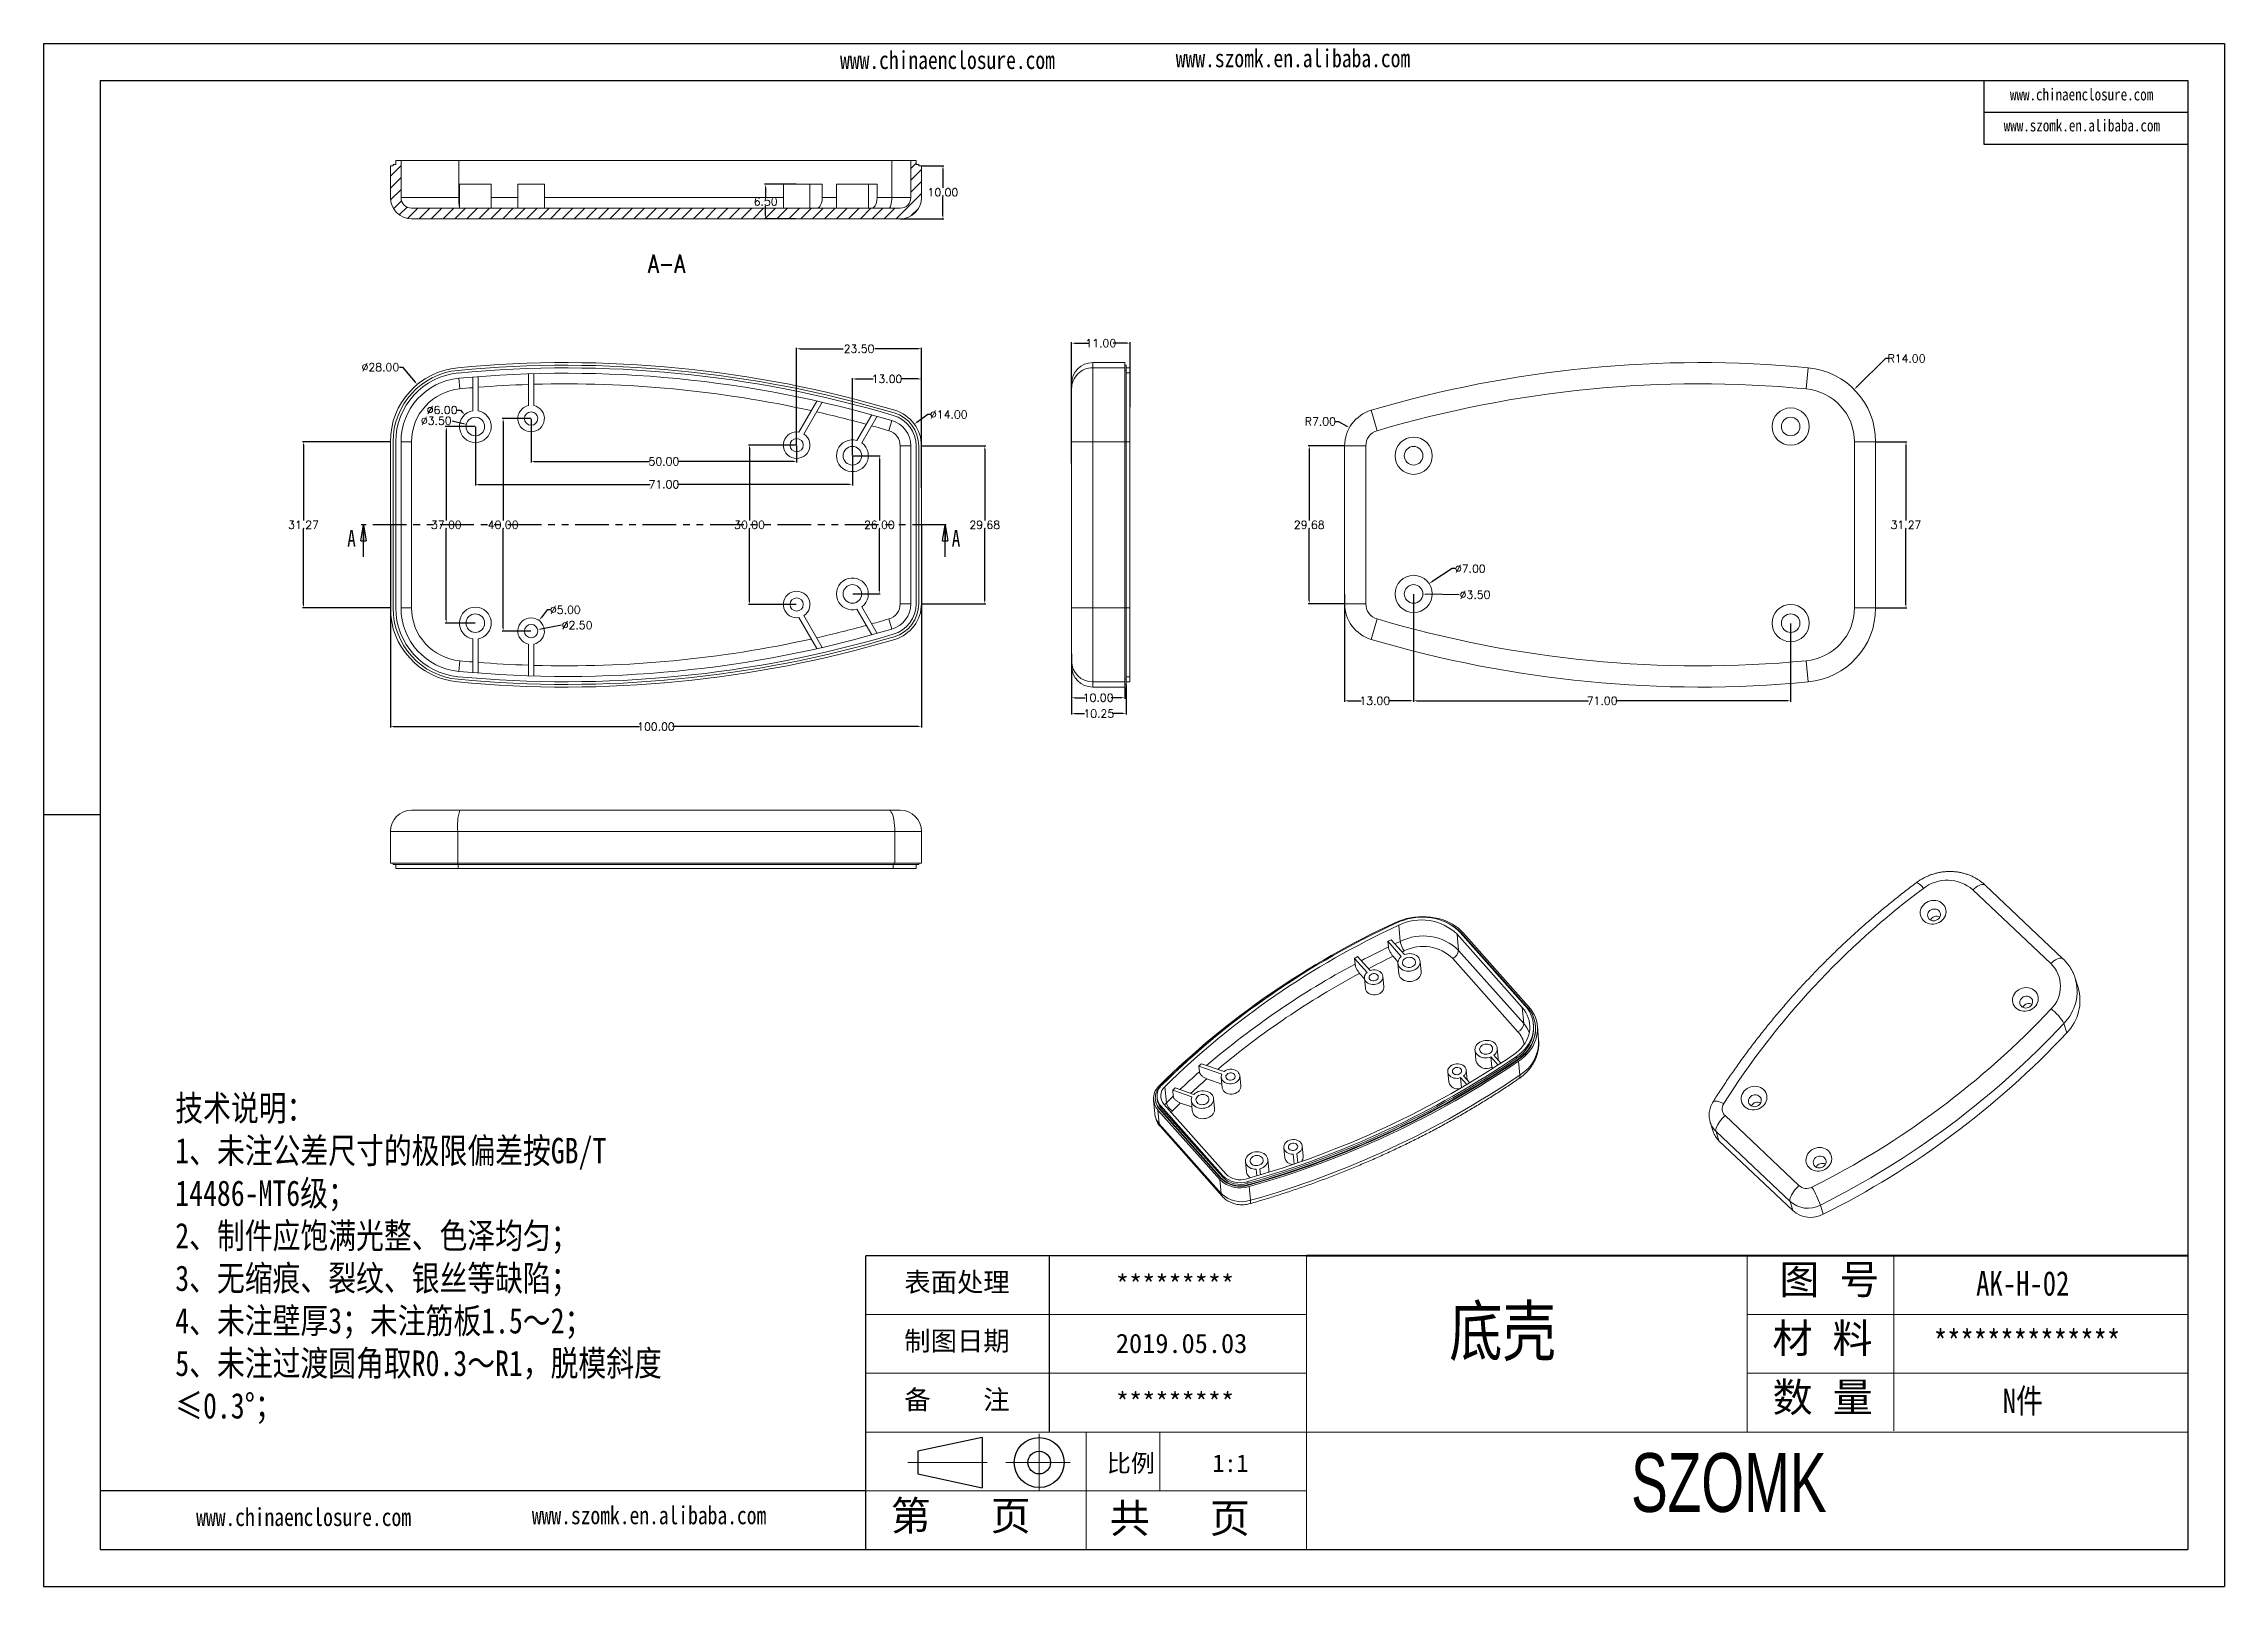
# Model space of a CAD drawing. Header units: inches. Extents: x 2300 to 3202, y 573 to 863.
# Drawn here: x 2791.4 to 3202, y 573 to 863.3 of the extents above; entities that cross this region are included whole.
import ezdxf

# ---------------------------------------------------------------- set-up
doc = ezdxf.new("R2010")
doc.units = ezdxf.units.IN
doc.linetypes.add('CENTER2', pattern=[28.575, 19.05, -3.175, 3.175, -3.175])
doc.linetypes.add('PHANTOM', pattern=[12.7, 6.35, -1.27, 1.27, -1.27, 1.27, -1.27])
doc.layers.add('文字', color=81, linetype='Continuous')
for name, color, linetype, lineweight in [('粗实线', 7, 'Continuous', 30), ('细实线', 3, 'Continuous', 9), ('细点划线', 2, 'CENTER2', 9)]:
    doc.layers.add(name, color=color, linetype=linetype, lineweight=lineweight)
doc.styles.add('SLDTEXTSTYLE0', font='TXT', dxfattribs={"width": 0.75})
doc.styles.add('SLDTEXTSTYLE3', font='TXT', dxfattribs={"width": 0.75, "bigfont": 'bigfont'})
doc.styles.get("Standard").update_dxf_attribs({"font": 'txt', "bigfont": 'gbcbig.shx'})
doc.styles.add('宋体', font='', dxfattribs={"width": 0.8, "height": 3.5})
doc.styles.add('长仿宋', font='', dxfattribs={"width": 0.7, "height": 4})
doc.styles.get('宋体').set_extended_font_data('SimSun')
doc.styles.get('长仿宋').set_extended_font_data('SimSun')
doc.dimstyles.new('2', dxfattribs={"dimtxt": 1.5, "dimasz": 0.6, "dimexe": 0.18, "dimexo": 0.0625, "dimgap": 0.09, "dimtad": 0, "dimtih": 1, "dimtoh": 1, "dimzin": 0, "dimdsep": 46, "dimtxsty": 'Standard', "dimcen": 0, "dimadec": 0, "dimazin": 2, "dimtfac": 1, "dimtofl": 0, "dimtmove": 0, "dimatfit": 3, "dimfxl": 1, "dimtolj": 1, "dimtzin": 0, "dimarcsym": 0})

msp = doc.modelspace()

# ---------------------------------------------------------------- texts
at = {"color": 0, "linetype": 'Continuous', "lineweight": 0, "insert": (2908.696, 823.654), "char_height": 3.5, "attachment_point": 2, "style": 'SLDTEXTSTYLE3'}
msp.add_mtext('A-A', dxfattribs=at)
at = {"color": 7, "linetype": 'Continuous', "char_height": 3.175, "attachment_point": 1, "style": 'SLDTEXTSTYLE0'}
for insert in [(2848.566, 771.789), (2962.398, 771.789)]:
    msp.add_mtext('A', dxfattribs=dict(at, insert=insert))
at = {"char_height": 3.63769, "width": 2067.48145, "attachment_point": 1}
for s, insert in [('{\\fSimHei|b0|i0|c134|p49;表面处理}', (2953.469, 632.037)), ('{\\fSimHei|b0|i0|c134|p49;*********}', (2993.312, 631.569)), ('{\\fSimHei|b0|i0|c134|p49;制图日期}', (2953.469, 620.976)), ('{\\fSimHei|b0|i0|c134|p49;201\\fSimHei|b0|i0|c0|p49;9\\fSimHei|b0|i0|c134|p49;.\\fSimHei|b0|i0|c0|p49;05\\fSimHei|b0|i0|c134|p49;.\\fSimHei|b0|i0|c0|p49;03}', (2993.312, 620.508)), ('{\\fSimHei|b0|i0|c134|p49;备    注}', (2953.469, 609.915)), ('{\\fSimHei|b0|i0|c134|p49;*********}', (2993.312, 609.447))]:
    msp.add_mtext(s, dxfattribs=dict(at, insert=insert))
at = {"layer": '文字', "color": 0, "attachment_point": 1, "style": '宋体'}
for s, insert, char_height, width in [('www.szomk.en.alibaba.com', (3004.588, 862.256), 3.37984, 59.38046), ('www.chinaenclosure.com', (2941.37, 861.922), 3.37984, 59.38046), ('www.chinaenclosure.com', (3161.675, 854.882), 2.25322, 39.58698), ('www.szomk.en.alibaba.com', (3160.497, 849.047), 2.25322, 39.58698), ('{\\H1.111x;技术说明：\\P1、未注公差尺寸的极限偏差按GB/T 14486-MT6级；\\P2、制件应饱满光整、色泽均匀；\\P3、无缩痕、裂纹、银丝等缺陷；\\P4、未注壁厚3；未注筋板1.5～2；\\P5、未注过渡圆角取R0.3～R1，脱模斜度≤0.3%%D；}', (2816.191, 665.369), 4.32081, 97.32372), ('{\\H1.111x;AK-H-02}', (3155.304, 632.287), 4.14798, 47.9553), ('底壳', (3056.066, 625.627), 9.2177, 117.84539), ('{\\H1.111x;**************}', (3147.325, 621.226), 4.14798, 47.9553), ('{\\H1.111x;N件}', (3160.322, 610.164), 4.14798, 47.9553), ('www.chinaenclosure.com', (2820.12, 587.694), 3.37984, 59.38046), ('www.szomk.en.alibaba.com', (2883.337, 588.029), 3.37984, 59.38046)]:
    msp.add_mtext(s, dxfattribs=dict(at, insert=insert, char_height=char_height, width=width))
at = {"layer": '粗实线', "insert": (3090.321, 598.032), "char_height": 11.06128, "width": 124.0413, "attachment_point": 1, "style": '长仿宋'}
msp.add_mtext('{\\fSTXinwei|b0|i0|c134|p2;SZOMK}', dxfattribs=at)
at = {"layer": '细实线', "color": 7, "attachment_point": 1}
for s, insert, char_height, width in [('{\\fSimSun|b0|i0|c134|p54;图 号}', (3118.256, 633.497), 5.53064, 27.6532), ('{\\fSimSun|b0|i0|c134|p54;材 料   }', (3116.945, 622.436), 5.53064, 27.6532), ('{\\fSimSun|b0|i0|c134|p54;数 量}', (3116.972, 611.32), 5.53064, 24.98813), ('{\\fSimSun|b0|i0|c134|p54;比例}', (2991.606, 597.803), 3.31838, 14.56667), ('{\\fSimSun|b0|i0|c134|p54;1:1}', (3011.482, 597.803), 3.31838, 14.56667), ('{\\fSimSun|b0|i0|c134|p54;第   页}', (2950.909, 589.03), 5.53064, 41.4798), ('{\\fSimSun|b0|i0|c134|p54; 共   页}', (2988.412, 588.56), 5.53064, 41.4798)]:
    msp.add_mtext(s, dxfattribs=dict(at, insert=insert, char_height=char_height, width=width))

# ---------------------------------------------------------------- blocks, each defined once
blk = doc.blocks.new('_CLOSED')
at = {"color": 0, "linetype": 'ByBlock', "lineweight": -2}
for p, q in [((-1, 0.166667), (0, 0)), ((-1, 0.166667), (-1, -0.166667)), ((0, 0), (-1, -0.166667)), ((0, 0), (-1, 0))]:
    blk.add_line(p, q, dxfattribs=at)
blk = doc.blocks.new('*D241')
at = {"color": 0, "lineweight": -2}
for p, q in [((2856.7, 772.69), (2856.7, 734.59)), ((2956.7, 772.69), (2956.7, 734.59)), ((2857.3, 734.77), (2903.61, 734.77)), ((2956.1, 734.77), (2909.79, 734.77))]:
    blk.add_line(p, q, dxfattribs=at)
at = {"color": 0}
for points in [[(2857.3, 734.87), (2857.3, 734.67), (2856.7, 734.77)], [(2956.1, 734.87), (2956.1, 734.67), (2956.7, 734.77)]]:
    blk.add_solid(points, dxfattribs=at)
at = {"layer": 'Defpoints', "color": 0}
for p in [(2856.7, 772.75), (2956.7, 772.75), (2956.7, 734.77)]:
    blk.add_point(p, dxfattribs=at)
at = {"color": 0, "insert": (2906.7, 734.77), "char_height": 1.5, "attachment_point": 5}
blk.add_mtext('\\A1;100.00', dxfattribs=at)
blk = doc.blocks.new('*D242')
at = {"color": 0, "lineweight": -2}
for p, q in [((2956.76, 787.59), (2968.8, 787.59)), ((2968.62, 786.99), (2968.62, 773.59)), ((2968.62, 758.51), (2968.62, 771.91)), ((2956.76, 757.91), (2968.8, 757.91))]:
    blk.add_line(p, q, dxfattribs=at)
at = {"color": 0}
for points in [[(2968.52, 786.99), (2968.72, 786.99), (2968.62, 787.59)], [(2968.52, 758.51), (2968.72, 758.51), (2968.62, 757.91)]]:
    blk.add_solid(points, dxfattribs=at)
at = {"layer": 'Defpoints', "color": 0}
for p in [(2956.7, 787.59), (2968.62, 787.59), (2956.7, 757.91)]:
    blk.add_point(p, dxfattribs=at)
at = {"color": 0, "insert": (2968.62, 772.75), "char_height": 1.5, "attachment_point": 5}
blk.add_mtext('\\A1;29.68', dxfattribs=at)
blk = doc.blocks.new('*D243')
at = {"color": 0, "lineweight": -2}
for p, q in [((2856.63, 788.38), (2840.16, 788.38)), ((2840.34, 787.78), (2840.34, 773.59)), ((2840.34, 757.71), (2840.34, 771.91)), ((2856.63, 757.11), (2840.16, 757.11))]:
    blk.add_line(p, q, dxfattribs=at)
at = {"color": 0}
for points in [[(2840.24, 787.78), (2840.44, 787.78), (2840.34, 788.38)], [(2840.24, 757.71), (2840.44, 757.71), (2840.34, 757.11)]]:
    blk.add_solid(points, dxfattribs=at)
at = {"layer": 'Defpoints', "color": 0}
for p in [(2840.34, 788.38), (2856.7, 788.38), (2856.7, 757.11)]:
    blk.add_point(p, dxfattribs=at)
at = {"color": 0, "insert": (2840.34, 772.75), "char_height": 1.5, "attachment_point": 5}
blk.add_mtext('\\A1;31.27', dxfattribs=at)
blk = doc.blocks.new('*D244')
at = {"color": 0, "lineweight": -2}
for p, q in [((2858.4, 802.42), (2859, 802.42)), ((2859, 802.42), (2861.35, 799.6))]:
    blk.add_line(p, q, dxfattribs=at)
at = {"color": 0}
blk.add_solid([(2861.43, 799.67), (2861.28, 799.54), (2861.74, 799.14)], dxfattribs=at)
at = {"layer": 'Defpoints', "color": 0}
for p in [(2861.74, 799.14), (2879.65, 777.62)]:
    blk.add_point(p, dxfattribs=at)
at = {"color": 0, "insert": (2854.81, 802.42), "char_height": 1.5, "attachment_point": 5}
blk.add_mtext('\\A1;∅28.00', dxfattribs=at)
blk = doc.blocks.new('*D245')
at = {"color": 0, "lineweight": -2}
for p, q in [((2957.91, 793.52), (2955.86, 792.04)), ((2958.51, 793.52), (2957.91, 793.52))]:
    blk.add_line(p, q, dxfattribs=at)
at = {"color": 0}
blk.add_solid([(2955.8, 792.12), (2955.92, 791.96), (2955.37, 791.69)], dxfattribs=at)
at = {"layer": 'Defpoints', "color": 0}
for p in [(2955.37, 791.69), (2944.02, 783.49)]:
    blk.add_point(p, dxfattribs=at)
at = {"color": 0, "insert": (2961.85, 793.52), "char_height": 1.5, "attachment_point": 5}
blk.add_mtext('\\A1;∅14.00', dxfattribs=at)
blk = doc.blocks.new('*D246')
at = {"color": 0, "lineweight": -2}
for p, q in [((2943.7, 785.81), (2943.7, 800.38)), ((2944.3, 800.2), (2947.61, 800.2)), ((2956.1, 800.2), (2952.79, 800.2)), ((2956.7, 784.35), (2956.7, 800.38))]:
    blk.add_line(p, q, dxfattribs=at)
at = {"color": 0}
for points in [[(2944.3, 800.3), (2944.3, 800.1), (2943.7, 800.2)], [(2956.1, 800.3), (2956.1, 800.1), (2956.7, 800.2)]]:
    blk.add_solid(points, dxfattribs=at)
at = {"layer": 'Defpoints', "color": 0}
for p in [(2943.7, 800.2), (2943.7, 785.75), (2956.7, 784.29)]:
    blk.add_point(p, dxfattribs=at)
at = {"color": 0, "insert": (2950.2, 800.2), "char_height": 1.5, "attachment_point": 5}
blk.add_mtext('\\A1;13.00', dxfattribs=at)
blk = doc.blocks.new('*D247')
at = {"color": 0, "lineweight": -2}
for p, q in [((2933.2, 787.81), (2933.2, 806.07)), ((2933.8, 805.89), (2941.98, 805.89)), ((2956.1, 805.89), (2947.91, 805.89)), ((2956.7, 779.71), (2956.7, 806.07))]:
    blk.add_line(p, q, dxfattribs=at)
at = {"color": 0}
for points in [[(2933.8, 805.99), (2933.8, 805.79), (2933.2, 805.89)], [(2956.1, 805.99), (2956.1, 805.79), (2956.7, 805.89)]]:
    blk.add_solid(points, dxfattribs=at)
at = {"layer": 'Defpoints', "color": 0}
for p in [(2933.2, 805.89), (2933.2, 787.75), (2956.7, 779.65)]:
    blk.add_point(p, dxfattribs=at)
at = {"color": 0, "insert": (2944.95, 805.89), "char_height": 1.5, "attachment_point": 5}
blk.add_mtext('\\A1;23.50', dxfattribs=at)
blk = doc.blocks.new('*D248')
at = {"color": 0, "lineweight": -2}
for p, q in [((2872.7, 791.19), (2872.7, 780.18)), ((2943.7, 785.69), (2943.7, 780.18)), ((2873.3, 780.36), (2905.61, 780.36)), ((2943.1, 780.36), (2910.79, 780.36))]:
    blk.add_line(p, q, dxfattribs=at)
at = {"color": 0}
for points in [[(2873.3, 780.46), (2873.3, 780.26), (2872.7, 780.36)], [(2943.1, 780.46), (2943.1, 780.26), (2943.7, 780.36)]]:
    blk.add_solid(points, dxfattribs=at)
at = {"layer": 'Defpoints', "color": 0}
for p in [(2872.7, 791.25), (2943.7, 785.75), (2872.7, 780.36)]:
    blk.add_point(p, dxfattribs=at)
at = {"color": 0, "insert": (2908.2, 780.36), "char_height": 1.5, "attachment_point": 5}
blk.add_mtext('\\A1;71.00', dxfattribs=at)
blk = doc.blocks.new('*D249')
at = {"color": 0, "lineweight": -2}
for p, q in [((2883.2, 792.69), (2883.2, 784.5)), ((2883.8, 784.68), (2905.48, 784.68)), ((2932.6, 784.68), (2910.91, 784.68)), ((2933.2, 787.69), (2933.2, 784.5))]:
    blk.add_line(p, q, dxfattribs=at)
at = {"color": 0}
for points in [[(2883.8, 784.78), (2883.8, 784.58), (2883.2, 784.68)], [(2932.6, 784.78), (2932.6, 784.58), (2933.2, 784.68)]]:
    blk.add_solid(points, dxfattribs=at)
at = {"layer": 'Defpoints', "color": 0}
for p in [(2883.2, 792.75), (2933.2, 787.75), (2933.2, 784.68)]:
    blk.add_point(p, dxfattribs=at)
at = {"color": 0, "insert": (2908.2, 784.68), "char_height": 1.5, "attachment_point": 5}
blk.add_mtext('\\A1;50.00', dxfattribs=at)
blk = doc.blocks.new('*D250')
at = {"color": 0, "lineweight": -2}
for p, q in [((2872.63, 791.25), (2867.04, 791.25)), ((2867.22, 790.65), (2867.22, 773.59)), ((2867.22, 754.85), (2867.22, 771.91)), ((2872.63, 754.25), (2867.04, 754.25))]:
    blk.add_line(p, q, dxfattribs=at)
at = {"color": 0}
for points in [[(2867.12, 790.65), (2867.32, 790.65), (2867.22, 791.25)], [(2867.12, 754.85), (2867.32, 754.85), (2867.22, 754.25)]]:
    blk.add_solid(points, dxfattribs=at)
at = {"layer": 'Defpoints', "color": 0}
for p in [(2872.7, 791.25), (2867.22, 754.25), (2872.7, 754.25)]:
    blk.add_point(p, dxfattribs=at)
at = {"color": 0, "insert": (2867.22, 772.75), "char_height": 1.5, "attachment_point": 5}
blk.add_mtext('\\A1;37.00', dxfattribs=at)
blk = doc.blocks.new('*D251')
at = {"color": 0, "lineweight": -2}
for p, q in [((2883.13, 792.75), (2877.75, 792.75)), ((2877.93, 792.15), (2877.93, 773.59)), ((2877.93, 753.35), (2877.93, 771.91)), ((2883.13, 752.75), (2877.75, 752.75))]:
    blk.add_line(p, q, dxfattribs=at)
at = {"color": 0}
for points in [[(2877.83, 792.15), (2878.03, 792.15), (2877.93, 792.75)], [(2877.83, 753.35), (2878.03, 753.35), (2877.93, 752.75)]]:
    blk.add_solid(points, dxfattribs=at)
at = {"layer": 'Defpoints', "color": 0}
for p in [(2877.93, 792.75), (2883.2, 792.75), (2883.2, 752.75)]:
    blk.add_point(p, dxfattribs=at)
at = {"color": 0, "insert": (2877.93, 772.75), "char_height": 1.5, "attachment_point": 5}
blk.add_mtext('\\A1;40.00', dxfattribs=at)
blk = doc.blocks.new('*D253')
at = {"color": 0, "lineweight": -2}
for p, q in [((2933.13, 787.75), (2924.14, 787.75)), ((2924.32, 787.15), (2924.32, 773.59)), ((2924.32, 758.35), (2924.32, 771.91)), ((2933.13, 757.75), (2924.14, 757.75))]:
    blk.add_line(p, q, dxfattribs=at)
at = {"color": 0}
for points in [[(2924.22, 787.15), (2924.42, 787.15), (2924.32, 787.75)], [(2924.22, 758.35), (2924.42, 758.35), (2924.32, 757.75)]]:
    blk.add_solid(points, dxfattribs=at)
at = {"layer": 'Defpoints', "color": 0}
for p in [(2924.32, 787.75), (2933.2, 787.75), (2933.2, 757.75)]:
    blk.add_point(p, dxfattribs=at)
at = {"color": 0, "insert": (2924.32, 772.75), "char_height": 1.5, "attachment_point": 5}
blk.add_mtext('\\A1;30.00', dxfattribs=at)
blk = doc.blocks.new('*D254')
at = {"color": 0, "lineweight": -2}
for p, q in [((2943.76, 785.75), (2948.95, 785.75)), ((2948.77, 785.15), (2948.77, 773.59)), ((2948.77, 760.35), (2948.77, 771.91)), ((2943.76, 759.75), (2948.95, 759.75))]:
    blk.add_line(p, q, dxfattribs=at)
at = {"color": 0}
for points in [[(2948.67, 785.15), (2948.87, 785.15), (2948.77, 785.75)], [(2948.67, 760.35), (2948.87, 760.35), (2948.77, 759.75)]]:
    blk.add_solid(points, dxfattribs=at)
at = {"layer": 'Defpoints', "color": 0}
for p in [(2943.7, 785.75), (2948.77, 785.75), (2943.7, 759.75)]:
    blk.add_point(p, dxfattribs=at)
at = {"color": 0, "insert": (2948.77, 772.75), "char_height": 1.5, "attachment_point": 5}
blk.add_mtext('\\A1;26.00', dxfattribs=at)
blk = doc.blocks.new('*D255')
at = {"color": 0, "lineweight": -2}
for p, q in [((2886.2, 756.75), (2885.06, 755.23)), ((2886.8, 756.75), (2886.2, 756.75))]:
    blk.add_line(p, q, dxfattribs=at)
at = {"color": 0}
blk.add_solid([(2884.98, 755.29), (2885.14, 755.17), (2884.7, 754.75)], dxfattribs=at)
at = {"layer": 'Defpoints', "color": 0}
for p in [(2884.7, 754.75), (2881.69, 750.75)]:
    blk.add_point(p, dxfattribs=at)
at = {"color": 0, "insert": (2889.64, 756.75), "char_height": 1.5, "attachment_point": 5}
blk.add_mtext('\\A1;∅5.00', dxfattribs=at)
blk = doc.blocks.new('*D256')
at = {"color": 0, "lineweight": -2}
blk.add_line((2888.9, 753.87), (2885.01, 753.11), dxfattribs=at)
at = {"color": 0}
blk.add_solid([(2884.99, 753.2), (2885.03, 753.01), (2884.42, 752.99)], dxfattribs=at)
at = {"layer": 'Defpoints', "color": 0}
for p in [(2881.97, 752.51), (2884.42, 752.99)]:
    blk.add_point(p, dxfattribs=at)
at = {"color": 0, "insert": (2891.86, 753.87), "char_height": 1.5, "attachment_point": 5}
blk.add_mtext('\\A1;∅2.50', dxfattribs=at)
blk = doc.blocks.new('*D257')
at = {"color": 0, "lineweight": -2}
for p, q in [((2869.28, 794.36), (2869.88, 794.36)), ((2869.88, 794.36), (2870.28, 793.92))]:
    blk.add_line(p, q, dxfattribs=at)
at = {"color": 0}
blk.add_solid([(2870.35, 793.98), (2870.21, 793.85), (2870.68, 793.47)], dxfattribs=at)
at = {"layer": 'Defpoints', "color": 0}
for p in [(2870.68, 793.47), (2874.71, 789.02)]:
    blk.add_point(p, dxfattribs=at)
at = {"color": 0, "insert": (2866.44, 794.36), "char_height": 1.5, "attachment_point": 5}
blk.add_mtext('\\A1;∅6.00', dxfattribs=at)
blk = doc.blocks.new('*D258')
at = {"color": 0, "lineweight": -2}
blk.add_line((2868.31, 792.33), (2870.41, 791.81), dxfattribs=at)
at = {"color": 0}
blk.add_solid([(2870.44, 791.91), (2870.39, 791.71), (2871, 791.67)], dxfattribs=at)
at = {"layer": 'Defpoints', "color": 0}
for p in [(2871, 791.67), (2874.4, 790.83)]:
    blk.add_point(p, dxfattribs=at)
at = {"color": 0, "insert": (2865.34, 792.33), "char_height": 1.5, "attachment_point": 5}
blk.add_mtext('\\A1;∅3.50', dxfattribs=at)
blk = doc.blocks.new('*D259')
at = {"color": 0, "lineweight": -2}
for p, q in [((2984.97, 784.27), (2984.97, 807.12)), ((2985.57, 806.94), (2988.13, 806.94)), ((2995.37, 806.94), (2992.81, 806.94)), ((2995.97, 794.92), (2995.97, 807.12))]:
    blk.add_line(p, q, dxfattribs=at)
at = {"color": 0}
for points in [[(2985.57, 807.04), (2985.57, 806.84), (2984.97, 806.94)], [(2995.37, 807.04), (2995.37, 806.84), (2995.97, 806.94)]]:
    blk.add_solid(points, dxfattribs=at)
at = {"layer": 'Defpoints', "color": 0}
for p in [(2995.97, 806.94), (2995.97, 794.85), (2984.97, 784.21)]:
    blk.add_point(p, dxfattribs=at)
at = {"color": 0, "insert": (2990.47, 806.94), "char_height": 1.5, "attachment_point": 5}
blk.add_mtext('\\A1;11.00', dxfattribs=at)
blk = doc.blocks.new('*D260')
at = {"color": 0, "lineweight": -2}
for p, q in [((2984.97, 748.44), (2984.97, 740.03)), ((2985.57, 740.21), (2987.5, 740.21)), ((2994.37, 740.21), (2992.43, 740.21)), ((2994.97, 742.15), (2994.97, 740.03))]:
    blk.add_line(p, q, dxfattribs=at)
at = {"color": 0}
for points in [[(2985.57, 740.31), (2985.57, 740.11), (2984.97, 740.21)], [(2994.37, 740.31), (2994.37, 740.11), (2994.97, 740.21)]]:
    blk.add_solid(points, dxfattribs=at)
at = {"layer": 'Defpoints', "color": 0}
for p in [(2984.97, 748.51), (2984.97, 740.21), (2994.97, 742.21)]:
    blk.add_point(p, dxfattribs=at)
at = {"color": 0, "insert": (2989.97, 740.21), "char_height": 1.5, "attachment_point": 5}
blk.add_mtext('\\A1;10.00', dxfattribs=at)
blk = doc.blocks.new('*D261')
at = {"color": 0, "lineweight": -2}
for p, q in [((2984.97, 748.38), (2984.97, 737.04)), ((2995.22, 742.65), (2995.22, 737.04)), ((2985.57, 737.22), (2987.38, 737.22)), ((2994.62, 737.22), (2992.81, 737.22))]:
    blk.add_line(p, q, dxfattribs=at)
at = {"color": 0}
for points in [[(2985.57, 737.32), (2985.57, 737.12), (2984.97, 737.22)], [(2994.62, 737.32), (2994.62, 737.12), (2995.22, 737.22)]]:
    blk.add_solid(points, dxfattribs=at)
at = {"layer": 'Defpoints', "color": 0}
for p in [(2984.97, 748.44), (2995.22, 742.71), (2984.97, 737.22)]:
    blk.add_point(p, dxfattribs=at)
at = {"color": 0, "insert": (2990.09, 737.22), "char_height": 1.5, "attachment_point": 5}
blk.add_mtext('\\A1;10.25', dxfattribs=at)
blk = doc.blocks.new('*D262')
at = {"color": 0, "lineweight": -2}
for p, q in [((3056.61, 764.5), (3052.8, 762)), ((3057.21, 764.5), (3056.61, 764.5))]:
    blk.add_line(p, q, dxfattribs=at)
at = {"color": 0}
blk.add_solid([(3052.75, 762.08), (3052.86, 761.92), (3052.3, 761.67)], dxfattribs=at)
at = {"layer": 'Defpoints', "color": 0}
for p in [(3052.3, 761.67), (3046.45, 757.83)]:
    blk.add_point(p, dxfattribs=at)
at = {"color": 0, "insert": (3060.05, 764.5), "char_height": 1.5, "attachment_point": 5}
blk.add_mtext('\\A1;∅7.00', dxfattribs=at)
blk = doc.blocks.new('*D263')
at = {"color": 0, "lineweight": -2}
blk.add_line((3057.98, 759.59), (3051.72, 759.7), dxfattribs=at)
at = {"color": 0}
blk.add_solid([(3051.72, 759.8), (3051.72, 759.6), (3051.12, 759.72)], dxfattribs=at)
at = {"layer": 'Defpoints', "color": 0}
for p in [(3047.62, 759.78), (3051.12, 759.72)]:
    blk.add_point(p, dxfattribs=at)
at = {"color": 0, "insert": (3060.94, 759.59), "char_height": 1.5, "attachment_point": 5}
blk.add_mtext('\\A1;∅3.50', dxfattribs=at)
blk = doc.blocks.new('*D264')
at = {"color": 0, "lineweight": -2}
for p, q in [((3034.66, 792.21), (3035.26, 792.21)), ((3035.26, 792.21), (3036.77, 791.35))]:
    blk.add_line(p, q, dxfattribs=at)
at = {"color": 0}
blk.add_solid([(3036.82, 791.44), (3036.72, 791.26), (3037.29, 791.05)], dxfattribs=at)
at = {"layer": 'Defpoints', "color": 0}
for p in [(3037.29, 791.05), (3043.37, 787.59)]:
    blk.add_point(p, dxfattribs=at)
at = {"color": 0, "insert": (3031.82, 792.21), "char_height": 1.5, "attachment_point": 5}
blk.add_mtext('\\A1;R7.00', dxfattribs=at)
blk = doc.blocks.new('*D265')
at = {"color": 0, "lineweight": -2}
for p, q in [((3138.26, 804.06), (3132.76, 798.64)), ((3138.86, 804.06), (3138.26, 804.06))]:
    blk.add_line(p, q, dxfattribs=at)
at = {"color": 0}
blk.add_solid([(3132.69, 798.71), (3132.84, 798.57), (3132.34, 798.22)], dxfattribs=at)
at = {"layer": 'Defpoints', "color": 0}
for p in [(3132.34, 798.22), (3122.37, 788.38)]:
    blk.add_point(p, dxfattribs=at)
at = {"color": 0, "insert": (3142.2, 804.06), "char_height": 1.5, "attachment_point": 5}
blk.add_mtext('\\A1;R14.00', dxfattribs=at)
blk = doc.blocks.new('*D266')
at = {"color": 0, "lineweight": -2}
for p, q in [((3036.37, 759.69), (3036.37, 739.45)), ((3049.37, 759.69), (3049.37, 739.45)), ((3036.97, 739.63), (3039.47, 739.63)), ((3048.77, 739.63), (3044.65, 739.63))]:
    blk.add_line(p, q, dxfattribs=at)
at = {"color": 0}
for points in [[(3036.97, 739.73), (3036.97, 739.53), (3036.37, 739.63)], [(3048.77, 739.73), (3048.77, 739.53), (3049.37, 739.63)]]:
    blk.add_solid(points, dxfattribs=at)
at = {"layer": 'Defpoints', "color": 0}
for p in [(3036.37, 759.75), (3049.37, 759.75), (3036.37, 739.63)]:
    blk.add_point(p, dxfattribs=at)
at = {"color": 0, "insert": (3042.06, 739.63), "char_height": 1.5, "attachment_point": 5}
blk.add_mtext('\\A1;13.00', dxfattribs=at)
blk = doc.blocks.new('*D267')
at = {"color": 0, "lineweight": -2}
for p, q in [((3049.37, 759.69), (3049.37, 739.45)), ((3120.37, 754.19), (3120.37, 739.45)), ((3049.97, 739.63), (3082.28, 739.63)), ((3119.77, 739.63), (3087.46, 739.63))]:
    blk.add_line(p, q, dxfattribs=at)
at = {"color": 0}
for points in [[(3049.97, 739.73), (3049.97, 739.53), (3049.37, 739.63)], [(3119.77, 739.73), (3119.77, 739.53), (3120.37, 739.63)]]:
    blk.add_solid(points, dxfattribs=at)
at = {"layer": 'Defpoints', "color": 0}
for p in [(3049.37, 759.75), (3120.37, 754.25), (3120.37, 739.63)]:
    blk.add_point(p, dxfattribs=at)
at = {"color": 0, "insert": (3084.87, 739.63), "char_height": 1.5, "attachment_point": 5}
blk.add_mtext('\\A1;71.00', dxfattribs=at)
blk = doc.blocks.new('*D268')
at = {"color": 0, "lineweight": -2}
for p, q in [((3136.44, 788.38), (3142.27, 788.38)), ((3142.09, 787.78), (3142.09, 773.59)), ((3142.09, 757.71), (3142.09, 771.91)), ((3136.44, 757.11), (3142.27, 757.11))]:
    blk.add_line(p, q, dxfattribs=at)
at = {"color": 0}
for points in [[(3141.99, 787.78), (3142.19, 787.78), (3142.09, 788.38)], [(3141.99, 757.71), (3142.19, 757.71), (3142.09, 757.11)]]:
    blk.add_solid(points, dxfattribs=at)
at = {"layer": 'Defpoints', "color": 0}
for p in [(3136.37, 788.38), (3142.09, 788.38), (3136.37, 757.11)]:
    blk.add_point(p, dxfattribs=at)
at = {"color": 0, "insert": (3142.09, 772.75), "char_height": 1.5, "attachment_point": 5}
blk.add_mtext('\\A1;31.27', dxfattribs=at)
blk = doc.blocks.new('*D269')
at = {"color": 0, "lineweight": -2}
for p, q in [((3036.31, 787.59), (3029.54, 787.59)), ((3029.72, 786.99), (3029.72, 773.59)), ((3029.72, 758.51), (3029.72, 771.91)), ((3036.31, 757.91), (3029.54, 757.91))]:
    blk.add_line(p, q, dxfattribs=at)
at = {"color": 0}
for points in [[(3029.62, 786.99), (3029.82, 786.99), (3029.72, 787.59)], [(3029.62, 758.51), (3029.82, 758.51), (3029.72, 757.91)]]:
    blk.add_solid(points, dxfattribs=at)
at = {"layer": 'Defpoints', "color": 0}
for p in [(3029.72, 787.59), (3036.37, 787.59), (3036.37, 757.91)]:
    blk.add_point(p, dxfattribs=at)
at = {"color": 0, "insert": (3029.72, 772.75), "char_height": 1.5, "attachment_point": 5}
blk.add_mtext('\\A1;29.68', dxfattribs=at)
blk = doc.blocks.new('*D271')
at = {"color": 0, "lineweight": -2}
for p, q in [((2956.76, 840.34), (2960.92, 840.34)), ((2960.74, 839.74), (2960.74, 836.18)), ((2960.74, 830.94), (2960.74, 834.5)), ((2952.76, 830.34), (2960.92, 830.34))]:
    blk.add_line(p, q, dxfattribs=at)
at = {"color": 0}
for points in [[(2960.64, 839.74), (2960.84, 839.74), (2960.74, 840.34)], [(2960.64, 830.94), (2960.84, 830.94), (2960.74, 830.34)]]:
    blk.add_solid(points, dxfattribs=at)
at = {"layer": 'Defpoints', "color": 0}
for p in [(2956.7, 840.34), (2960.74, 840.34), (2952.7, 830.34)]:
    blk.add_point(p, dxfattribs=at)
at = {"color": 0, "insert": (2960.74, 835.34), "char_height": 1.5, "attachment_point": 5}
blk.add_mtext('\\A1;10.00', dxfattribs=at)
blk = doc.blocks.new('*D272')
at = {"color": 0, "lineweight": -2}
for p, q in [((2933.13, 836.84), (2927.17, 836.84)), ((2927.35, 836.24), (2927.35, 834.43)), ((2933.01, 830.34), (2927.17, 830.34)), ((2927.35, 830.94), (2927.35, 832.75))]:
    blk.add_line(p, q, dxfattribs=at)
at = {"color": 0}
for points in [[(2927.25, 836.24), (2927.45, 836.24), (2927.35, 836.84)], [(2927.25, 830.94), (2927.45, 830.94), (2927.35, 830.34)]]:
    blk.add_solid(points, dxfattribs=at)
at = {"layer": 'Defpoints', "color": 0}
for p in [(2927.35, 836.84), (2933.2, 836.84), (2933.07, 830.34)]:
    blk.add_point(p, dxfattribs=at)
at = {"color": 0, "insert": (2927.35, 833.59), "char_height": 1.5, "attachment_point": 5}
blk.add_mtext('\\A1;6.50', dxfattribs=at)

# ---------------------------------------------------------------- dimensions: what is measured, and where the dimension line sits
for base, p1, p2, picture, middle in [((2960.737, 840.341), (2952.696, 830.341), (2956.696, 840.341), '*D271', (2960.737, 835.341)), ((2927.353, 836.841), (2933.069, 830.341), (2933.196, 836.841), '*D272', (2927.353, 833.591)), ((2877.932, 792.748), (2883.196, 752.748), (2883.196, 792.748), '*D251', (2877.932, 772.748)), ((2867.223, 754.248), (2872.696, 791.248), (2872.696, 754.248), '*D250', (2867.223, 772.748)), ((2840.344, 788.383), (2856.696, 757.113), (2856.696, 788.383), '*D243', (2840.344, 772.748)), ((2924.321, 787.748), (2933.196, 757.748), (2933.196, 787.748), '*D253', (2924.321, 772.748)), ((2948.769, 785.748), (2943.696, 759.748), (2943.696, 785.748), '*D254', (2948.769, 772.748)), ((2968.622, 787.589), (2956.696, 757.907), (2956.696, 787.589), '*D242', (2968.622, 772.748)), ((3029.724, 787.589), (3036.374, 757.907), (3036.374, 787.589), '*D269', (3029.724, 772.748)), ((3142.095, 788.383), (3136.374, 757.113), (3136.374, 788.383), '*D268', (3142.095, 772.748))]:
    dim = msp.add_linear_dim(base=base, p1=p1, p2=p2, angle=90, dimstyle='2')
    dim.commit()
    dim.dimension.update_dxf_attribs({"geometry": picture, "text_midpoint": middle})
for base, p1, p2, picture, middle in [((2933.196, 805.886), (2956.696, 779.646), (2933.196, 787.748), '*D247', (2944.946, 805.886)), ((2995.968, 806.935), (2984.968, 784.21), (2995.968, 794.855), '*D259', (2990.468, 806.935)), ((2943.696, 800.202), (2956.696, 784.289), (2943.696, 785.748), '*D246', (2950.196, 800.202)), ((2933.196, 784.678), (2883.196, 792.748), (2933.196, 787.748), '*D249', (2908.196, 784.678)), ((2872.696, 780.355), (2943.696, 785.748), (2872.696, 791.248), '*D248', (2908.196, 780.355)), ((2956.696, 734.771), (2856.696, 772.748), (2956.696, 772.748), '*D241', (2906.696, 734.771)), ((3120.374, 739.629), (3049.374, 759.748), (3120.374, 754.248), '*D267', (3084.874, 739.629)), ((2984.968, 740.208), (2994.968, 742.213), (2984.968, 748.507), '*D260', (2989.968, 740.208)), ((2984.968, 737.221), (2995.218, 742.713), (2984.968, 748.445), '*D261', (2990.093, 737.221))]:
    dim = msp.add_linear_dim(base=base, p1=p1, p2=p2, dimstyle='2')
    dim.commit()
    dim.dimension.update_dxf_attribs({"geometry": picture, "text_midpoint": middle})
for center, mpoint, picture, middle in [((3122.374, 788.383), (3132.338, 798.218), '*D265', (3142.201, 804.063)), ((3043.374, 787.589), (3037.291, 791.054), '*D264', (3031.817, 792.213))]:
    dim = msp.add_radius_dim(center=center, mpoint=mpoint, dimstyle='2')
    dim.commit()
    dim.dimension.update_dxf_attribs({"geometry": picture, "text_midpoint": middle, "dimtype": 164})
for p1, p2, picture, middle in [((2879.654, 777.624), (2861.738, 799.142), '*D244', (2854.815, 802.425)), ((2874.395, 790.83), (2870.996, 791.666), '*D258', (2868.305, 792.327)), ((2944.021, 783.49), (2955.37, 791.688), '*D245', (2961.851, 793.523)), ((3046.448, 757.827), (3052.299, 761.67), '*D262', (3060.049, 764.5)), ((3047.624, 759.781), (3051.123, 759.715), '*D263', (3057.976, 759.587)), ((2881.693, 750.75), (2884.698, 754.746), '*D255', (2889.643, 756.747)), ((2881.969, 752.506), (2884.422, 752.99), '*D256', (2888.897, 753.874))]:
    dim = msp.add_diameter_dim_2p(p1=p1, p2=p2, dimstyle='2')
    dim.commit()
    dim.dimension.update_dxf_attribs({"geometry": picture, "text_midpoint": middle, "dimtype": 163})
dim = msp.add_diameter_dim_2p(p1=(2874.709, 789.024), p2=(2870.683, 793.472), dimstyle='2')
dim.commit()
dim.dimension.update_dxf_attribs({"geometry": '*D257', "text_midpoint": (2866.437, 794.362)})
dim = msp.add_linear_dim(base=(3036.374, 739.629), p1=(3049.374, 759.748), p2=(3036.374, 759.748), dimstyle='2')
dim.commit()
dim.dimension.update_dxf_attribs({"geometry": '*D266', "text_midpoint": (3042.065, 739.629), "dimtype": 160})

# ---------------------------------------------------------------- hatches: boundary and pattern name
at = {"linetype": 'Continuous', "lineweight": 0}
h = msp.add_hatch(dxfattribs=at)
h.set_pattern_fill('ANSI31', color=4, scale=0.5, style=0)
edge = h.paths.add_edge_path(flags=0)
edge.add_line((2955.696, 840.591), (2955.696, 841.341))
edge.add_line((2955.696, 841.341), (2954.696, 841.341))
edge.add_line((2954.696, 841.341), (2954.696, 834.341))
edge.add_arc((2952.696, 834.341), 2, 270, 360, ccw=False)
edge.add_line((2952.696, 832.341), (2860.696, 832.341))
edge.add_arc((2860.696, 834.341), 2, 180, 270, ccw=False)
edge.add_line((2858.696, 834.341), (2858.696, 841.341))
edge.add_line((2858.696, 841.341), (2857.696, 841.341))
edge.add_line((2857.696, 841.341), (2857.696, 840.591))
edge.add_line((2857.696, 840.591), (2857.196, 840.591))
edge.add_line((2857.196, 840.591), (2857.196, 840.341))
edge.add_line((2857.196, 840.341), (2856.696, 840.341))
edge.add_line((2856.696, 840.341), (2856.696, 834.341))
edge.add_arc((2860.696, 834.341), 4, 180, 270)
edge.add_line((2860.696, 830.341), (2952.696, 830.341))
edge.add_arc((2952.696, 834.341), 4, 270, 360)
edge.add_line((2956.696, 834.341), (2956.696, 840.341))
edge.add_line((2956.696, 840.341), (2956.196, 840.341))
edge.add_line((2956.196, 840.341), (2956.196, 840.591))
edge.add_line((2956.196, 840.591), (2955.696, 840.591))

# ---------------------------------------------------------------- linework, layer by layer
for p, q in [((2791.397, 863.315), (3202.047, 863.315)), ((2791.397, 863.315), (2791.397, 572.957)), ((3202.047, 863.315), (3202.047, 572.957)), ((2802.023, 856.402), (3195.134, 856.402)), ((2802.023, 856.402), (2802.023, 579.87)), ((3156.727, 856.402), (3156.727, 844.4)), ((3195.134, 856.402), (3195.134, 579.87)), ((3156.727, 850.401), (3195.134, 850.401)), ((3156.727, 844.4), (3195.134, 844.4)), ((2802.023, 718.136), (2791.397, 718.136)), ((2791.397, 707.382), (2791.397, 572.957)), ((2946.255, 579.87), (2946.255, 635.176)), ((3029.215, 635.176), (2946.255, 635.176)), ((2980.822, 601.993), (2980.822, 635.176)), ((2946.255, 590.931), (2802.023, 590.931)), ((2802.023, 579.87), (3195.134, 579.87)), ((2791.397, 572.957), (3202.047, 572.957)), ((2791.397, 572.957), (2981.513, 572.957))]:
    msp.add_line(p, q)
at = {"color": 7, "linetype": 'Continuous', "lineweight": 15}
for p, q in [((2856.696, 840.341), (2856.696, 834.341)), ((2856.696, 840.341), (2857.196, 840.341)), ((2857.196, 840.341), (2857.196, 840.591)), ((2857.196, 840.591), (2857.696, 840.591)), ((2857.696, 840.591), (2857.696, 841.341)), ((2858.696, 841.341), (2857.696, 841.341)), ((2858.696, 841.341), (2858.696, 834.341)), ((2869.569, 841.341), (2858.696, 841.341)), ((2869.569, 834.341), (2869.569, 841.341)), ((2951.118, 841.341), (2869.569, 841.341)), ((2951.118, 841.341), (2951.118, 834.341)), ((2954.696, 841.341), (2951.118, 841.341)), ((2954.696, 834.341), (2954.696, 841.341)), ((2955.696, 841.341), (2954.696, 841.341)), ((2955.696, 841.341), (2955.696, 840.591)), ((2955.696, 840.591), (2956.196, 840.591)), ((2956.196, 840.591), (2956.196, 840.341)), ((2956.196, 840.341), (2956.696, 840.341)), ((2956.696, 834.341), (2956.696, 840.341)), ((2869.569, 834.341), (2858.696, 834.341)), ((2869.696, 836.841), (2869.696, 832.341)), ((2869.696, 836.841), (2875.696, 836.841)), ((2875.696, 832.341), (2875.696, 836.841)), ((2880.696, 836.841), (2880.696, 832.341)), ((2880.696, 836.841), (2885.696, 836.841)), ((2885.696, 832.341), (2885.696, 836.841)), ((2930.696, 836.841), (2930.696, 832.341)), ((2930.696, 836.841), (2935.696, 836.841)), ((2935.696, 832.341), (2935.696, 836.841)), ((2935.696, 836.841), (2938.026, 836.841)), ((2938.026, 834.341), (2938.026, 836.841)), ((2940.696, 836.841), (2940.696, 832.341)), ((2940.696, 836.841), (2946.696, 836.841)), ((2946.696, 832.341), (2946.696, 836.841)), ((2946.696, 836.841), (2948.343, 836.841)), ((2948.343, 834.341), (2948.343, 836.841)), ((2951.118, 834.341), (2948.343, 834.341)), ((2954.696, 834.341), (2951.118, 834.341)), ((2952.696, 832.341), (2860.696, 832.341)), ((2952.696, 830.341), (2860.696, 830.341)), ((2882.696, 801.165), (2882.696, 795.198)), ((2883.696, 795.198), (2883.696, 801.196)), ((2994.968, 803.283), (2988.968, 803.283)), ((2988.968, 802.322), (2988.968, 788.383)), ((2988.968, 802.322), (2994.968, 802.322)), ((2994.968, 803.283), (2994.968, 802.322)), ((2995.218, 802.783), (2994.968, 802.783)), ((2994.968, 802.322), (2994.968, 788.383)), ((2994.968, 801.824), (2995.218, 801.824)), ((2995.218, 802.783), (2995.218, 801.824)), ((2995.968, 802.283), (2995.218, 802.283)), ((2995.218, 801.824), (2995.218, 788.383)), ((2995.218, 801.326), (2995.968, 801.326)), ((2995.968, 802.283), (2995.968, 801.326)), ((2995.968, 801.326), (2995.968, 788.383)), ((3123.688, 802.322), (3123.312, 798.339)), ((2869.569, 800.33), (2869.757, 798.339)), ((2872.196, 800.562), (2872.196, 794.206)), ((2873.196, 794.206), (2873.196, 800.642)), ((2984.968, 798.339), (2984.968, 799.283)), ((2984.968, 788.383), (2984.968, 798.339)), ((2937.005, 796.054), (2933.631, 790.21)), ((2934.57, 789.837), (2938.026, 795.822)), ((2947.348, 793.463), (2944.554, 788.623)), ((2945.453, 788.18), (2948.343, 793.185)), ((3041.383, 794.3), (3042.52, 790.465)), ((2951.118, 792.382), (2950.549, 790.465)), ((2856.696, 788.383), (2856.696, 757.113)), ((2857.196, 788.383), (2857.196, 757.113)), ((2857.696, 788.383), (2857.696, 757.113)), ((2858.696, 788.383), (2858.696, 757.113)), ((2858.696, 788.383), (2860.696, 788.383)), ((2860.696, 757.113), (2860.696, 788.383)), ((2952.696, 787.589), (2952.696, 757.907)), ((2952.696, 787.589), (2954.696, 787.589)), ((2954.696, 757.907), (2954.696, 787.589)), ((2955.696, 757.907), (2955.696, 787.589)), ((2956.196, 757.907), (2956.196, 787.589)), ((2956.696, 757.907), (2956.696, 787.589)), ((2984.968, 757.113), (2984.968, 788.383)), ((2988.968, 788.383), (2984.968, 788.383)), ((2988.968, 788.383), (2988.968, 757.113)), ((2994.968, 788.383), (2988.968, 788.383)), ((2994.968, 788.383), (2994.968, 757.113)), ((2994.968, 788.383), (2995.218, 788.383)), ((2995.218, 788.383), (2995.218, 757.113)), ((2995.218, 788.383), (2995.968, 788.383)), ((2995.968, 788.383), (2995.968, 757.113)), ((3036.374, 757.907), (3036.374, 787.589)), ((3040.374, 787.589), (3036.374, 787.589)), ((3040.374, 787.589), (3040.374, 757.907)), ((3136.374, 788.383), (3132.374, 788.383)), ((3132.374, 757.113), (3132.374, 788.383)), ((3136.374, 788.383), (3136.374, 757.113)), ((2858.696, 757.113), (2860.696, 757.113)), ((2934.57, 755.659), (2938.026, 749.674)), ((2947.348, 752.033), (2944.554, 756.873)), ((2945.453, 757.316), (2948.343, 752.311)), ((2952.696, 757.907), (2954.696, 757.907)), ((2984.968, 747.157), (2984.968, 757.113)), ((2988.968, 757.113), (2984.968, 757.113)), ((2988.968, 757.113), (2994.968, 757.113)), ((2988.968, 757.113), (2988.968, 743.175)), ((2994.968, 757.113), (2994.968, 743.175)), ((2994.968, 757.113), (2995.218, 757.113)), ((2995.218, 757.113), (2995.218, 743.672)), ((2995.218, 757.113), (2995.968, 757.113)), ((2995.968, 757.113), (2995.968, 744.17)), ((3040.374, 757.907), (3036.374, 757.907)), ((3136.374, 757.113), (3132.374, 757.113)), ((2937.005, 749.442), (2933.631, 755.286)), ((2950.549, 755.031), (2951.118, 753.114)), ((3042.52, 755.031), (3041.383, 751.196)), ((2872.196, 744.934), (2872.196, 751.29)), ((2873.196, 751.29), (2873.196, 744.855)), ((2882.696, 744.331), (2882.696, 750.299)), ((2883.696, 750.299), (2883.696, 744.3)), ((2869.757, 747.157), (2869.569, 745.166)), ((2984.968, 746.213), (2984.968, 747.157)), ((2994.968, 743.672), (2995.218, 743.672)), ((2995.218, 744.17), (2995.968, 744.17)), ((2995.218, 743.672), (2995.218, 742.713)), ((2995.968, 744.17), (2995.968, 743.213)), ((3123.312, 747.157), (3123.688, 743.175)), ((2994.968, 743.175), (2988.968, 743.175)), ((2988.968, 742.213), (2994.968, 742.213)), ((2994.968, 743.175), (2994.968, 742.213)), ((2994.968, 742.713), (2995.218, 742.713)), ((2995.218, 743.213), (2995.968, 743.213)), ((2860.696, 719.051), (2869.757, 719.051)), ((2869.757, 719.051), (2950.549, 719.051)), ((2950.549, 719.051), (2952.696, 719.051)), ((2869.381, 715.051), (2856.696, 715.051)), ((2856.696, 709.051), (2856.696, 715.051)), ((2951.686, 715.051), (2869.381, 715.051)), ((2869.381, 715.051), (2869.381, 709.051)), ((2951.686, 709.051), (2951.686, 715.051)), ((2956.696, 715.051), (2951.686, 715.051)), ((2956.696, 715.051), (2956.696, 709.051)), ((2869.381, 709.051), (2856.696, 709.051)), ((2857.196, 709.051), (2857.196, 708.801)), ((2869.428, 708.801), (2857.196, 708.801)), ((2857.696, 708.801), (2857.696, 708.051)), ((2869.475, 708.051), (2857.696, 708.051)), ((2951.686, 709.051), (2869.381, 709.051)), ((2869.428, 709.051), (2869.428, 708.801)), ((2951.544, 708.801), (2869.428, 708.801)), ((2869.475, 708.801), (2869.475, 708.051)), ((2951.402, 708.051), (2869.475, 708.051)), ((2951.402, 708.801), (2951.402, 708.051)), ((2955.696, 708.051), (2951.402, 708.051)), ((2951.544, 709.051), (2951.544, 708.801)), ((2956.196, 708.801), (2951.544, 708.801)), ((2956.696, 709.051), (2951.686, 709.051)), ((2955.696, 708.801), (2955.696, 708.051)), ((2956.196, 709.051), (2956.196, 708.801)), ((3169.362, 690.2), (3154.687, 704.067)), ((3171.649, 691.081), (3156.974, 704.947)), ((3044.637, 693.294), (3044.537, 694.374)), ((3047.062, 691.534), (3044.537, 694.374)), ((3045.146, 694.668), (3047.64, 691.864)), ((3046.575, 697.376), (3046.857, 694.351)), ((3069.821, 681.888), (3057.551, 695.687)), ((3057.832, 692.662), (3057.551, 695.687)), ((3070.399, 682.218), (3058.129, 696.016)), ((3070.719, 682.059), (3058.448, 695.857)), ((3071.018, 682.115), (3058.747, 695.914)), ((3038.348, 690.078), (3038.247, 691.159)), ((3040.601, 688.512), (3038.247, 691.159)), ((3038.838, 691.475), (3041.179, 688.841)), ((3046.429, 690.505), (3045.505, 691.544)), ((3046.421, 690.199), (3046.602, 688.254)), ((3050.784, 688.644), (3050.603, 690.588)), ((3056.756, 691.139), (3069.027, 677.34)), ((3070.103, 678.864), (3057.832, 692.662)), ((3040.12, 687.312), (3039.213, 688.331)), ((3040.109, 687.433), (3040.29, 685.489)), ((3043.775, 685.814), (3043.594, 687.758)), ((3174.505, 685.676), (3173.959, 687.408)), ((3069.821, 681.888), (3070.103, 678.864)), ((3071.973, 678.454), (3071.942, 678.778)), ((3072.331, 678.379), (3072.321, 678.487)), ((3072.921, 675.819), (3072.68, 678.411)), ((3172.372, 677.152), (3171.826, 678.884)), ((3060.939, 673.872), (3061.121, 671.928)), ((3065.302, 672.317), (3065.121, 674.262)), ((3009.039, 669.806), (3008.938, 670.886)), ((3013.285, 669.383), (3008.938, 670.886)), ((3009.438, 671.325), (3013.682, 669.858)), ((3055.805, 669.783), (3055.986, 667.838)), ((3059.459, 668.285), (3059.289, 670.107)), ((3063.902, 672.597), (3065.27, 671.059)), ((3064.083, 670.652), (3063.902, 672.597)), ((3064.083, 670.652), (3064.287, 670.423)), ((3065.82, 671.42), (3064.48, 672.926)), ((3068.696, 672.301), (3068.666, 672.625)), ((3068.929, 671.989), (3068.919, 672.097)), ((3069.393, 669.192), (3069.151, 671.785)), ((3002.818, 663.974), (3002.536, 666.999)), ((3007.642, 665.066), (3004.007, 666.323)), ((3004.107, 665.243), (3004.007, 666.323)), ((3004.473, 666.773), (3007.988, 665.558)), ((3013.273, 667.506), (3010.436, 668.486)), ((3013.157, 668.752), (3013.338, 666.808)), ((3016.823, 667.132), (3016.642, 669.077)), ((3058.219, 668.7), (3059.381, 667.393)), ((3058.395, 666.812), (3058.219, 668.7)), ((3059.951, 667.732), (3058.797, 669.029)), ((3000.4, 664.465), (3000.642, 661.873)), ((3000.739, 664.606), (3000.749, 664.498)), ((3001.057, 664.962), (3001.087, 664.638)), ((3001.231, 662.613), (3012.878, 649.516)), ((3001.231, 662.613), (3001.473, 660.021)), ((3001.51, 662.886), (3013.157, 649.789)), ((3001.52, 662.778), (3001.51, 662.886)), ((3001.52, 662.778), (3013.167, 649.681)), ((3001.769, 663.375), (3013.416, 650.278)), ((3001.8, 663.051), (3001.769, 663.375)), ((3001.8, 663.051), (3013.446, 649.953)), ((3002.348, 663.704), (3013.994, 650.607)), ((3007.632, 663.188), (3005.486, 663.93)), ((3007.521, 664.377), (3007.702, 662.433)), ((3011.884, 662.822), (3011.703, 664.767)), ((3108.015, 661.551), (3121.944, 648.389)), ((3001.473, 660.021), (3013.12, 646.923)), ((3001.694, 659.478), (3013.34, 646.381)), ((3105.239, 660.298), (3105.785, 658.566)), ((3120.263, 645.401), (3106.333, 658.563)), ((3106.333, 658.563), (3106.879, 656.831)), ((3022.086, 651.35), (3021.905, 653.294)), ((3024.929, 655.514), (3025.11, 653.57)), ((3026.696, 654.302), (3026.866, 652.467)), ((3027.548, 652.701), (3027.386, 654.447)), ((3027.386, 654.447), (3027.548, 652.702)), ((3028.595, 653.894), (3028.414, 655.839)), ((3120.808, 643.669), (3106.879, 656.831)), ((3013.12, 646.923), (3012.878, 649.516)), ((3013.167, 649.681), (3013.157, 649.789)), ((3013.446, 649.953), (3013.416, 650.278)), ((3017.723, 652.905), (3017.905, 650.96)), ((3018.187, 648.83), (3018.156, 649.154)), ((3019.753, 651.447), (3019.865, 650.231)), ((3020.549, 650.436), (3020.446, 651.548)), ((3020.446, 651.548), (3020.55, 650.436)), ((3018.303, 648.464), (3018.292, 648.572)), ((3018.408, 648.205), (3018.65, 645.613)), ((3120.808, 643.669), (3120.263, 645.401)), ((3125.974, 644.721), (3126.519, 642.989))]:
    msp.add_line(p, q, dxfattribs=at)
at = {"color": 8, "linetype": 'Continuous', "lineweight": 15}
for p, q in [((2869.696, 834.341), (2869.569, 834.341)), ((2880.696, 834.341), (2875.696, 834.341)), ((2930.696, 834.341), (2885.696, 834.341)), ((2940.696, 834.341), (2938.026, 834.341)), ((2988.968, 803.283), (2988.968, 802.322)), ((2988.968, 743.175), (2988.968, 742.213))]:
    msp.add_line(p, q, dxfattribs=at)
at = {"color": 1, "linetype": 'PHANTOM', "lineweight": 30}
msp.add_line((2961.34, 772.748), (2851.212, 772.748), dxfattribs=at)
at = {"color": 7, "linetype": 'Continuous', "lineweight": 30}
for p, q in [((2851.605, 766.748), (2851.605, 772.748)), ((2961.15, 766.748), (2961.15, 772.748))]:
    msp.add_line(p, q, dxfattribs=at)
at = {"color": 7, "linetype": 'Continuous', "lineweight": 15, "flags": 128}
for points in [[(2951.118, 834.341), (2951.107, 833.951), (2951.074, 833.575), (2951.022, 833.23), (2950.951, 832.927), (2950.865, 832.678), (2950.767, 832.493), (2950.66, 832.379), (2950.549, 832.341)], [(2951.686, 715.051), (2951.675, 715.62), (2951.64, 716.178), (2951.584, 716.712), (2951.506, 717.213), (2951.409, 717.67), (2951.294, 718.074), (2951.164, 718.416), (2951.021, 718.689), (2950.869, 718.889), (2950.711, 719.01), (2950.549, 719.051)], [(3058.747, 695.914), (3058.296, 696.38), (3057.799, 696.815), (3057.259, 697.216), (3056.679, 697.583), (3056.062, 697.911), (3055.413, 698.199), (3054.735, 698.445), (3054.032, 698.649), (3053.309, 698.808), (3052.57, 698.922), (3051.819, 698.989), (3051.061, 699.011), (3050.301, 698.986), (3049.543, 698.914), (3048.792, 698.796), (3048.051, 698.633), (3047.327, 698.426), (3046.622, 698.176), (3045.942, 697.884)], [(3058.129, 696.016), (3057.686, 696.472), (3057.195, 696.896), (3056.659, 697.285), (3056.084, 697.637), (3055.471, 697.949), (3054.825, 698.219), (3054.152, 698.446), (3053.454, 698.627), (3052.737, 698.762), (3052.006, 698.85), (3051.266, 698.89), (3050.521, 698.881), (3049.777, 698.825), (3049.039, 698.721), (3048.311, 698.57), (3047.598, 698.373), (3046.906, 698.131), (3046.239, 697.846)], [(3148.996, 701.441), (3149.226, 701.186), (3149.408, 700.898), (3149.539, 700.586), (3149.615, 700.256), (3149.635, 699.917), (3149.598, 699.575), (3149.504, 699.24), (3149.357, 698.919), (3149.16, 698.619), (3148.916, 698.348), (3148.633, 698.112), (3148.316, 697.916), (3147.973, 697.765), (3147.612, 697.663), (3147.242, 697.611), (3146.871, 697.612), (3146.507, 697.665), (3146.16, 697.769), (3145.838, 697.922), (3145.548, 698.119), (3145.296, 698.357), (3145.089, 698.629), (3144.932, 698.93), (3144.829, 699.252), (3144.781, 699.587), (3144.789, 699.929), (3144.855, 700.268), (3144.975, 700.597), (3145.148, 700.909), (3145.369, 701.195), (3145.634, 701.45), (3145.935, 701.666), (3146.266, 701.84), (3146.618, 701.967), (3146.985, 702.044), (3147.357, 702.069), (3147.725, 702.042), (3148.082, 701.963), (3148.417, 701.835), (3148.724, 701.659), (3148.996, 701.441)], [(3148.26, 700.134), (3148.063, 700.282), (3147.833, 700.386), (3147.581, 700.44), (3147.319, 700.443), (3147.059, 700.393), (3146.814, 700.294), (3146.594, 700.15), (3146.41, 699.968), (3146.271, 699.756), (3146.184, 699.524), (3146.151, 699.284), (3146.175, 699.045), (3146.255, 698.82), (3146.387, 698.619), (3146.565, 698.451), (3146.78, 698.324), (3147.022, 698.245), (3147.281, 698.216), (3147.543, 698.24), (3147.797, 698.314), (3148.031, 698.437), (3148.234, 698.601), (3148.396, 698.799), (3148.51, 699.022), (3148.571, 699.26), (3148.575, 699.501), (3148.523, 699.734), (3148.416, 699.949), (3148.26, 700.134)], [(3047.64, 691.864), (3047.966, 691.968), (3048.306, 692.029), (3048.652, 692.045), (3048.994, 692.017), (3049.323, 691.944), (3049.63, 691.829), (3049.907, 691.675), (3050.145, 691.487), (3050.339, 691.268), (3050.483, 691.025), (3050.574, 690.766), (3050.608, 690.496), (3050.585, 690.223), (3050.506, 689.955), (3050.372, 689.699), (3050.188, 689.462), (3049.958, 689.25), (3049.689, 689.07), (3049.388, 688.925), (3049.062, 688.821), (3048.722, 688.759), (3048.376, 688.742), (3048.034, 688.77), (3047.705, 688.842), (3047.397, 688.956), (3047.12, 689.109), (3046.881, 689.298), (3046.687, 689.516), (3046.542, 689.758), (3046.451, 690.018), (3046.416, 690.288), (3046.438, 690.56), (3046.516, 690.828), (3046.649, 691.085), (3046.833, 691.322), (3047.062, 691.534)], [(3047.5, 689.817), (3047.376, 689.996), (3047.305, 690.194), (3047.291, 690.402), (3047.333, 690.609), (3047.431, 690.806), (3047.579, 690.983), (3047.771, 691.133), (3047.998, 691.249), (3048.248, 691.324), (3048.511, 691.356), (3048.774, 691.343), (3049.025, 691.286), (3049.252, 691.187), (3049.444, 691.05), (3049.592, 690.883), (3049.69, 690.693), (3049.733, 690.49), (3049.719, 690.281), (3049.648, 690.078), (3049.524, 689.89), (3049.353, 689.725), (3049.143, 689.591), (3048.903, 689.495), (3048.644, 689.441), (3048.38, 689.432), (3048.122, 689.467), (3047.882, 689.546), (3047.671, 689.664), (3047.5, 689.817)], [(3041.179, 688.841), (3041.485, 688.928), (3041.804, 688.969), (3042.123, 688.964), (3042.434, 688.913), (3042.725, 688.818), (3042.987, 688.681), (3043.211, 688.508), (3043.388, 688.304), (3043.514, 688.077), (3043.584, 687.833), (3043.596, 687.581), (3043.548, 687.33), (3043.444, 687.087), (3043.286, 686.862), (3043.08, 686.662), (3042.832, 686.493), (3042.552, 686.361), (3042.247, 686.27), (3041.93, 686.225), (3041.609, 686.225), (3041.297, 686.272), (3041.004, 686.363), (3040.739, 686.496), (3040.511, 686.665), (3040.329, 686.866), (3040.198, 687.092), (3040.123, 687.335), (3040.105, 687.586), (3040.147, 687.838), (3040.246, 688.081), (3040.399, 688.309), (3040.601, 688.512)], [(3043.775, 685.814), (3043.777, 685.637), (3043.73, 685.385), (3043.625, 685.143), (3043.467, 684.918), (3043.261, 684.717), (3043.013, 684.548), (3042.733, 684.416), (3042.428, 684.326), (3042.111, 684.28), (3041.791, 684.28), (3041.478, 684.327), (3041.185, 684.418), (3040.92, 684.551), (3040.693, 684.721), (3040.51, 684.922), (3040.379, 685.148), (3040.304, 685.39), (3040.29, 685.489)], [(3041.128, 687.184), (3041.026, 687.341), (3040.98, 687.515), (3040.993, 687.695), (3041.065, 687.867), (3041.19, 688.022), (3041.361, 688.147), (3041.565, 688.235), (3041.788, 688.279), (3042.016, 688.277), (3042.232, 688.228), (3042.423, 688.136), (3042.574, 688.008), (3042.676, 687.851), (3042.722, 687.677), (3042.709, 687.497), (3042.637, 687.324), (3042.512, 687.17), (3042.342, 687.044), (3042.138, 686.956), (3041.915, 686.912), (3041.687, 686.914), (3041.47, 686.963), (3041.28, 687.055), (3041.128, 687.184)], [(3050.784, 688.644), (3050.789, 688.551), (3050.766, 688.279), (3050.687, 688.011), (3050.554, 687.755), (3050.369, 687.518), (3050.139, 687.306), (3049.87, 687.125), (3049.569, 686.981), (3049.243, 686.876), (3048.903, 686.814), (3048.557, 686.797), (3048.215, 686.825), (3047.886, 686.897), (3047.578, 687.011), (3047.302, 687.165), (3047.063, 687.353), (3046.868, 687.572), (3046.723, 687.814), (3046.632, 688.073), (3046.602, 688.254)], [(3068.221, 673.034), (3068.733, 673.414), (3069.206, 673.824), (3069.636, 674.262), (3070.02, 674.724), (3070.357, 675.209), (3070.643, 675.711), (3070.878, 676.229), (3071.058, 676.758), (3071.183, 677.294), (3071.253, 677.836), (3071.266, 678.377), (3071.223, 678.916), (3071.123, 679.449), (3070.968, 679.971), (3070.759, 680.479), (3070.497, 680.97), (3070.184, 681.441), (3069.821, 681.888)], [(3068.666, 672.625), (3069.221, 673.037), (3069.733, 673.481), (3070.199, 673.956), (3070.615, 674.457), (3070.98, 674.981), (3071.29, 675.526), (3071.544, 676.086), (3071.739, 676.659), (3071.875, 677.241), (3071.95, 677.827), (3071.964, 678.414), (3071.918, 678.998), (3071.81, 679.575), (3071.642, 680.14), (3071.416, 680.691), (3071.132, 681.223), (3070.792, 681.733), (3070.399, 682.218)], [(3068.919, 672.097), (3069.466, 672.501), (3069.973, 672.936), (3070.437, 673.399), (3070.856, 673.887), (3071.227, 674.398), (3071.548, 674.929), (3071.817, 675.475), (3072.032, 676.034), (3072.192, 676.603), (3072.296, 677.178), (3072.343, 677.756), (3072.333, 678.333), (3072.267, 678.905), (3072.144, 679.47), (3071.965, 680.023), (3071.731, 680.562), (3071.445, 681.083), (3071.106, 681.583), (3070.719, 682.059)], [(3069.151, 671.785), (3069.718, 672.204), (3070.244, 672.655), (3070.726, 673.135), (3071.161, 673.641), (3071.545, 674.171), (3071.878, 674.721), (3072.157, 675.288), (3072.38, 675.868), (3072.546, 676.458), (3072.654, 677.054), (3072.703, 677.653), (3072.692, 678.251), (3072.623, 678.845), (3072.496, 679.43), (3072.31, 680.004), (3072.068, 680.563), (3071.771, 681.103), (3071.42, 681.622), (3071.018, 682.115)], [(3166.36, 685.034), (3166.59, 684.779), (3166.772, 684.491), (3166.903, 684.179), (3166.979, 683.849), (3166.999, 683.51), (3166.962, 683.168), (3166.868, 682.833), (3166.721, 682.512), (3166.524, 682.212), (3166.28, 681.941), (3165.997, 681.704), (3165.68, 681.509), (3165.337, 681.358), (3164.976, 681.256), (3164.606, 681.204), (3164.235, 681.205), (3163.871, 681.258), (3163.524, 681.362), (3163.202, 681.515), (3162.912, 681.712), (3162.66, 681.95), (3162.453, 682.222), (3162.296, 682.523), (3162.193, 682.844), (3162.145, 683.18), (3162.153, 683.522), (3162.219, 683.861), (3162.339, 684.19), (3162.512, 684.502), (3162.733, 684.788), (3162.998, 685.042), (3163.299, 685.259), (3163.629, 685.433), (3163.982, 685.56), (3164.349, 685.637), (3164.721, 685.662), (3165.089, 685.635), (3165.445, 685.556), (3165.781, 685.428), (3166.088, 685.252), (3166.36, 685.034)], [(3165.624, 683.727), (3165.427, 683.875), (3165.197, 683.979), (3164.945, 684.033), (3164.683, 684.036), (3164.423, 683.986), (3164.178, 683.887), (3163.958, 683.743), (3163.774, 683.561), (3163.635, 683.349), (3163.548, 683.117), (3163.515, 682.876), (3163.539, 682.638), (3163.619, 682.413), (3163.751, 682.212), (3163.929, 682.044), (3164.144, 681.917), (3164.386, 681.838), (3164.645, 681.809), (3164.907, 681.833), (3165.161, 681.907), (3165.395, 682.029), (3165.598, 682.194), (3165.76, 682.392), (3165.874, 682.615), (3165.935, 682.853), (3165.939, 683.094), (3165.887, 683.327), (3165.78, 683.541), (3165.624, 683.727)], [(3064.48, 672.926), (3064.71, 673.138), (3064.893, 673.376), (3065.026, 673.632), (3065.104, 673.9), (3065.126, 674.173), (3065.091, 674.443), (3065, 674.702), (3064.855, 674.944), (3064.661, 675.163), (3064.422, 675.351), (3064.145, 675.504), (3063.837, 675.619), (3063.508, 675.691), (3063.166, 675.719), (3062.82, 675.701), (3062.48, 675.64), (3062.155, 675.535), (3061.853, 675.391), (3061.584, 675.21), (3061.354, 674.998), (3061.17, 674.761), (3061.036, 674.505), (3060.957, 674.237), (3060.934, 673.964), (3060.968, 673.695), (3061.059, 673.435), (3061.203, 673.192), (3061.397, 672.974), (3061.636, 672.785), (3061.912, 672.631), (3062.219, 672.516), (3062.548, 672.443), (3062.89, 672.415), (3063.236, 672.432), (3063.576, 672.493), (3063.902, 672.597)], [(3062.018, 673.49), (3062.19, 673.338), (3062.4, 673.219), (3062.64, 673.14), (3062.899, 673.105), (3063.163, 673.114), (3063.421, 673.168), (3063.661, 673.265), (3063.872, 673.398), (3064.043, 673.563), (3064.167, 673.751), (3064.237, 673.954), (3064.252, 674.163), (3064.209, 674.367), (3064.111, 674.557), (3063.962, 674.724), (3063.77, 674.86), (3063.543, 674.959), (3063.293, 675.016), (3063.03, 675.03), (3062.767, 674.998), (3062.516, 674.922), (3062.29, 674.807), (3062.098, 674.657), (3061.95, 674.479), (3061.852, 674.282), (3061.809, 674.075), (3061.824, 673.868), (3061.894, 673.67), (3062.018, 673.49)], [(3013.682, 669.858), (3013.931, 670.025), (3014.213, 670.155), (3014.518, 670.243), (3014.836, 670.287), (3015.155, 670.284), (3015.467, 670.235), (3015.759, 670.142), (3016.022, 670.008), (3016.248, 669.837), (3016.428, 669.635), (3016.557, 669.409), (3016.63, 669.166), (3016.645, 668.914), (3016.601, 668.663), (3016.5, 668.42), (3016.345, 668.194), (3016.141, 667.991), (3015.896, 667.82), (3015.617, 667.686), (3015.315, 667.593), (3014.998, 667.545), (3014.677, 667.542), (3014.365, 667.586), (3014.07, 667.674), (3013.803, 667.804), (3013.573, 667.972), (3013.388, 668.171), (3013.253, 668.395), (3013.174, 668.636), (3013.153, 668.887), (3013.19, 669.139), (3013.285, 669.383)], [(3014.176, 668.503), (3014.074, 668.659), (3014.028, 668.834), (3014.041, 669.013), (3014.113, 669.186), (3014.238, 669.341), (3014.409, 669.466), (3014.613, 669.554), (3014.836, 669.598), (3015.064, 669.596), (3015.28, 669.547), (3015.471, 669.455), (3015.622, 669.326), (3015.724, 669.17), (3015.771, 668.995), (3015.757, 668.816), (3015.685, 668.643), (3015.56, 668.488), (3015.39, 668.363), (3015.186, 668.275), (3014.963, 668.231), (3014.735, 668.233), (3014.519, 668.282), (3014.328, 668.374), (3014.176, 668.503)], [(3058.797, 669.029), (3058.999, 669.232), (3059.152, 669.46), (3059.251, 669.703), (3059.293, 669.955), (3059.276, 670.206), (3059.2, 670.449), (3059.069, 670.675), (3058.887, 670.876), (3058.659, 671.045), (3058.394, 671.178), (3058.101, 671.269), (3057.789, 671.316), (3057.469, 671.316), (3057.151, 671.271), (3056.847, 671.18), (3056.566, 671.048), (3056.318, 670.879), (3056.112, 670.679), (3055.954, 670.453), (3055.85, 670.211), (3055.803, 669.96), (3055.814, 669.708), (3055.884, 669.464), (3056.01, 669.236), (3056.188, 669.033), (3056.411, 668.86), (3056.673, 668.723), (3056.964, 668.628), (3057.275, 668.577), (3057.595, 668.572), (3057.913, 668.613), (3058.219, 668.7)], [(3056.824, 669.533), (3056.976, 669.405), (3057.166, 669.313), (3057.383, 669.264), (3057.61, 669.262), (3057.834, 669.306), (3058.038, 669.394), (3058.208, 669.519), (3058.333, 669.673), (3058.405, 669.846), (3058.418, 670.026), (3058.372, 670.2), (3058.27, 670.357), (3058.118, 670.486), (3057.928, 670.578), (3057.711, 670.626), (3057.484, 670.629), (3057.26, 670.585), (3057.057, 670.497), (3056.886, 670.371), (3056.761, 670.217), (3056.689, 670.044), (3056.676, 669.864), (3056.722, 669.69), (3056.824, 669.533)], [(3065.295, 672.01), (3065.308, 672.228), (3065.302, 672.317)], [(3007.988, 665.558), (3008.228, 665.763), (3008.506, 665.935), (3008.814, 666.07), (3009.144, 666.164), (3009.486, 666.215), (3009.832, 666.221), (3010.172, 666.183), (3010.496, 666.1), (3010.797, 665.976), (3011.065, 665.814), (3011.294, 665.617), (3011.477, 665.393), (3011.609, 665.146), (3011.687, 664.883), (3011.708, 664.612), (3011.672, 664.34), (3011.58, 664.074), (3011.435, 663.822), (3011.24, 663.59), (3011, 663.385), (3010.723, 663.212), (3010.415, 663.076), (3010.086, 662.981), (3009.744, 662.93), (3009.398, 662.923), (3009.058, 662.961), (3008.733, 663.043), (3008.432, 663.166), (3008.163, 663.328), (3007.933, 663.524), (3007.75, 663.748), (3007.617, 663.995), (3007.538, 664.257), (3007.516, 664.528), (3007.551, 664.8), (3007.642, 665.066)], [(3008.6, 663.996), (3008.476, 664.175), (3008.405, 664.373), (3008.391, 664.58), (3008.434, 664.787), (3008.531, 664.984), (3008.68, 665.162), (3008.872, 665.312), (3009.098, 665.428), (3009.349, 665.503), (3009.612, 665.535), (3009.875, 665.522), (3010.125, 665.464), (3010.352, 665.365), (3010.544, 665.229), (3010.692, 665.062), (3010.79, 664.872), (3010.833, 664.668), (3010.819, 664.46), (3010.748, 664.257), (3010.625, 664.068), (3010.453, 663.903), (3010.243, 663.77), (3010.003, 663.674), (3009.745, 663.62), (3009.48, 663.61), (3009.222, 663.646), (3008.982, 663.725), (3008.771, 663.843), (3008.6, 663.996)], [(3016.823, 667.132), (3016.826, 666.97), (3016.782, 666.718), (3016.681, 666.475), (3016.526, 666.249), (3016.323, 666.047), (3016.077, 665.876), (3015.799, 665.742), (3015.496, 665.649), (3015.179, 665.6), (3014.859, 665.598), (3014.546, 665.641), (3014.251, 665.73), (3013.984, 665.86), (3013.754, 666.027), (3013.569, 666.226), (3013.434, 666.45), (3013.355, 666.692), (3013.338, 666.808)], [(3115.271, 666.463), (3115.501, 666.207), (3115.683, 665.92), (3115.814, 665.608), (3115.89, 665.278), (3115.91, 664.939), (3115.872, 664.597), (3115.779, 664.262), (3115.632, 663.94), (3115.434, 663.641), (3115.191, 663.37), (3114.907, 663.133), (3114.591, 662.937), (3114.248, 662.787), (3113.887, 662.684), (3113.516, 662.633), (3113.145, 662.634), (3112.782, 662.687), (3112.435, 662.791), (3112.113, 662.943), (3111.822, 663.141), (3111.571, 663.378), (3111.364, 663.651), (3111.207, 663.951), (3111.103, 664.273), (3111.055, 664.609), (3111.064, 664.95), (3111.129, 665.29), (3111.25, 665.619), (3111.423, 665.93), (3111.644, 666.217), (3111.908, 666.471), (3112.209, 666.688), (3112.54, 666.862), (3112.893, 666.989), (3113.26, 667.066), (3113.632, 667.091), (3114, 667.064), (3114.356, 666.985), (3114.692, 666.857), (3114.999, 666.681), (3115.271, 666.463)], [(3114.535, 665.156), (3114.338, 665.304), (3114.107, 665.408), (3113.856, 665.462), (3113.594, 665.464), (3113.334, 665.415), (3113.088, 665.316), (3112.869, 665.172), (3112.685, 664.99), (3112.546, 664.778), (3112.458, 664.546), (3112.426, 664.305), (3112.45, 664.067), (3112.53, 663.842), (3112.662, 663.64), (3112.839, 663.473), (3113.054, 663.346), (3113.297, 663.267), (3113.555, 663.238), (3113.818, 663.261), (3114.072, 663.336), (3114.306, 663.458), (3114.509, 663.622), (3114.671, 663.821), (3114.785, 664.044), (3114.845, 664.282), (3114.85, 664.523), (3114.797, 664.756), (3114.691, 664.97), (3114.535, 665.156)], [(3011.884, 662.822), (3011.889, 662.667), (3011.853, 662.395), (3011.762, 662.129), (3011.616, 661.877), (3011.421, 661.645), (3011.181, 661.44), (3010.904, 661.268), (3010.597, 661.132), (3010.267, 661.037), (3009.925, 660.985), (3009.579, 660.978), (3009.239, 661.016), (3008.914, 661.098), (3008.613, 661.222), (3008.344, 661.384), (3008.115, 661.579), (3007.931, 661.803), (3007.798, 662.05), (3007.719, 662.313), (3007.702, 662.433)], [(3108.015, 661.551), (3107.728, 661.278), (3107.453, 660.987), (3107.198, 660.685), (3106.967, 660.376), (3106.764, 660.068), (3106.595, 659.767), (3106.461, 659.478), (3106.367, 659.208), (3106.314, 658.962), (3106.302, 658.746), (3106.333, 658.563)], [(3027.386, 654.447), (3027.665, 654.581), (3027.911, 654.751), (3028.115, 654.953), (3028.27, 655.179), (3028.372, 655.422), (3028.416, 655.673), (3028.402, 655.925), (3028.33, 656.168), (3028.202, 656.394), (3028.022, 656.597), (3027.797, 656.768), (3027.534, 656.903), (3027.242, 656.997), (3026.931, 657.046), (3026.611, 657.049), (3026.293, 657.006), (3025.988, 656.918), (3025.706, 656.789), (3025.456, 656.622), (3025.248, 656.423), (3025.087, 656.199), (3024.979, 655.958), (3024.928, 655.707), (3024.936, 655.455), (3025.002, 655.211), (3025.124, 654.982), (3025.298, 654.777), (3025.519, 654.602), (3025.778, 654.463), (3026.067, 654.364), (3026.377, 654.31), (3026.696, 654.302)], [(3020.446, 651.548), (3020.766, 651.663), (3021.061, 651.817), (3021.321, 652.005), (3021.54, 652.224), (3021.712, 652.466), (3021.833, 652.726), (3021.899, 652.995), (3021.907, 653.268), (3021.859, 653.536), (3021.755, 653.792), (3021.599, 654.029), (3021.393, 654.241), (3021.145, 654.422), (3020.861, 654.567), (3020.548, 654.672), (3020.215, 654.734), (3019.871, 654.751), (3019.525, 654.724), (3019.188, 654.652), (3018.867, 654.538), (3018.573, 654.385), (3018.312, 654.197), (3018.092, 653.979), (3017.919, 653.737), (3017.797, 653.477), (3017.731, 653.208), (3017.721, 652.935), (3017.768, 652.667), (3017.871, 652.411), (3018.027, 652.173), (3018.232, 651.961), (3018.479, 651.779), (3018.763, 651.634), (3019.076, 651.528), (3019.409, 651.466), (3019.753, 651.447)], [(3018.802, 652.523), (3018.974, 652.37), (3019.184, 652.252), (3019.424, 652.173), (3019.683, 652.137), (3019.947, 652.147), (3020.205, 652.201), (3020.445, 652.297), (3020.656, 652.431), (3020.827, 652.595), (3020.951, 652.784), (3021.021, 652.987), (3021.036, 653.195), (3020.993, 653.399), (3020.895, 653.589), (3020.746, 653.756), (3020.554, 653.892), (3020.327, 653.992), (3020.077, 654.049), (3019.814, 654.062), (3019.551, 654.03), (3019.3, 653.955), (3019.074, 653.839), (3018.882, 653.689), (3018.734, 653.511), (3018.636, 653.315), (3018.593, 653.108), (3018.608, 652.9), (3018.678, 652.702), (3018.802, 652.523)], [(3025.948, 655.265), (3026.1, 655.136), (3026.29, 655.044), (3026.507, 654.995), (3026.734, 654.993), (3026.958, 655.037), (3027.162, 655.125), (3027.332, 655.25), (3027.457, 655.405), (3027.529, 655.578), (3027.542, 655.757), (3027.496, 655.932), (3027.394, 656.088), (3027.242, 656.217), (3027.052, 656.309), (3026.835, 656.358), (3026.608, 656.36), (3026.384, 656.316), (3026.181, 656.228), (3026.01, 656.103), (3025.885, 655.948), (3025.813, 655.775), (3025.8, 655.596), (3025.846, 655.421), (3025.948, 655.265)], [(3127.472, 654.934), (3127.702, 654.678), (3127.885, 654.391), (3128.015, 654.078), (3128.092, 653.749), (3128.111, 653.409), (3128.074, 653.068), (3127.981, 652.732), (3127.833, 652.411), (3127.636, 652.111), (3127.393, 651.84), (3127.109, 651.604), (3126.792, 651.408), (3126.449, 651.257), (3126.089, 651.155), (3125.718, 651.104), (3125.347, 651.105), (3124.984, 651.158), (3124.637, 651.262), (3124.314, 651.414), (3124.024, 651.611), (3123.772, 651.849), (3123.566, 652.121), (3123.409, 652.422), (3123.305, 652.744), (3123.257, 653.08), (3123.266, 653.421), (3123.331, 653.76), (3123.452, 654.09), (3123.625, 654.401), (3123.846, 654.687), (3124.11, 654.942), (3124.411, 655.159), (3124.742, 655.333), (3125.095, 655.459), (3125.461, 655.536), (3125.833, 655.562), (3126.202, 655.535), (3126.558, 655.456), (3126.893, 655.327), (3127.201, 655.152), (3127.472, 654.934)], [(3126.737, 653.627), (3126.539, 653.775), (3126.309, 653.878), (3126.057, 653.933), (3125.795, 653.935), (3125.535, 653.886), (3125.29, 653.787), (3125.07, 653.643), (3124.887, 653.461), (3124.748, 653.249), (3124.66, 653.017), (3124.627, 652.776), (3124.652, 652.537), (3124.732, 652.312), (3124.863, 652.111), (3125.041, 651.943), (3125.256, 651.817), (3125.498, 651.737), (3125.757, 651.709), (3126.019, 651.732), (3126.274, 651.807), (3126.508, 651.929), (3126.71, 652.093), (3126.873, 652.291), (3126.987, 652.515), (3127.047, 652.752), (3127.051, 652.993), (3126.999, 653.227), (3126.892, 653.441), (3126.737, 653.627)], [(3121.944, 648.389), (3121.657, 648.116), (3121.383, 647.825), (3121.127, 647.523), (3120.896, 647.214), (3120.694, 646.906), (3120.524, 646.605), (3120.391, 646.316), (3120.296, 646.046), (3120.243, 645.8), (3120.232, 645.584), (3120.263, 645.401)]]:
    msp.add_lwpolyline(points, dxfattribs=at)
at = {"color": 8, "linetype": 'Continuous', "lineweight": 15, "flags": 128}
for points in [[(3156.974, 704.947), (3156.911, 704.996), (3156.76, 705.059), (3156.575, 705.078), (3156.359, 705.054), (3156.115, 704.985), (3155.851, 704.874), (3155.57, 704.724), (3155.278, 704.536), (3154.982, 704.316), (3154.687, 704.067)], [(3171.65, 691.08), (3171.586, 691.13), (3171.436, 691.193), (3171.25, 691.212), (3171.034, 691.187), (3170.791, 691.119), (3170.526, 691.008), (3170.245, 690.857), (3169.953, 690.67), (3169.657, 690.449), (3169.362, 690.2)], [(3002.818, 663.974), (3002.557, 663.678), (3002.473, 663.564)], [(3003.733, 662.146), (3003.788, 662.227), (3003.979, 662.451)], [(3105.759, 664.149), (3105.81, 664.208), (3105.927, 664.271), (3106.089, 664.303), (3106.292, 664.3), (3106.533, 664.264), (3106.807, 664.195), (3107.107, 664.095), (3107.428, 663.966), (3107.763, 663.81)], [(3018.65, 645.613), (3018.664, 645.388), (3018.661, 645.209), (3018.64, 645.081), (3018.602, 645.006), (3018.573, 644.987)]]:
    msp.add_lwpolyline(points, dxfattribs=at)
at = {"color": 7, "linetype": 'Continuous', "lineweight": 15}
for centre, radius in [((2872.696, 791.248), 1.75), ((2883.196, 792.748), 1.25), ((3120.374, 791.248), 3.5), ((3120.374, 791.248), 1.75), ((2933.196, 787.748), 1.25), ((3049.374, 785.748), 3.5), ((2943.696, 785.748), 1.75), ((3049.374, 785.748), 1.75), ((2943.696, 759.748), 1.75), ((3049.374, 759.748), 3.5), ((3049.374, 759.748), 1.75), ((2872.696, 754.248), 1.75), ((2933.196, 757.748), 1.25), ((3120.374, 754.248), 3.5), ((3120.374, 754.248), 1.75), ((2883.196, 752.748), 1.25)]:
    msp.add_circle(centre, radius, dxfattribs=at)
for centre, radius, start, end in [((2860.696, 834.341), 4, 180, 270), ((2860.696, 834.341), 2, 180, 270), ((2952.696, 834.341), 2, 270, 0), ((2952.696, 834.341), 4, 270, 0), ((2870.696, 788.383), 14, 95.38746, 180), ((2870.696, 788.383), 13.5, 95.38746, 180), ((2870.696, 788.383), 13, 95.38746, 180), ((2889.811, 585.69), 217.592, 73.47924, 95.38746), ((2889.811, 585.69), 217.092, 73.47924, 95.38746), ((2889.811, 585.69), 216.592, 73.47924, 95.38746), ((2889.811, 585.69), 215.592, 73.47924, 95.38746), ((2988.968, 799.283), 4, 90, 180), ((2988.958, 798.331), 3.99, 89.86142, 179.88492), ((3103.258, 585.69), 217.592, 84.61254, 106.52076), ((3122.374, 788.383), 14, 0, 84.61254), ((2870.696, 788.383), 12, 95.38746, 180), ((2870.696, 788.383), 10, 95.38746, 180), ((2889.811, 585.69), 213.592, 94.73067, 95.38746), ((2889.811, 585.69), 213.592, 91.90904, 94.46156), ((2889.811, 585.69), 213.592, 77.52326, 91.64067), ((3103.258, 585.69), 213.592, 84.61254, 106.52076), ((3122.374, 788.383), 10, 0, 84.61254), ((2872.696, 791.248), 3, 99.59407, 80.40593), ((2883.196, 792.748), 2.5, 101.53696, 78.46304), ((2889.811, 585.69), 213.592, 74.66034, 77.24217), ((2949.696, 787.589), 6, 0, 73.47924), ((2949.696, 787.589), 6.5, 0, 73.47924), ((2949.696, 787.589), 7, 0, 73.47924), ((3043.374, 787.589), 7, 106.52076, 180), ((2933.196, 787.748), 2.5, 79.98608, 56.66303), ((2943.696, 785.748), 3, 73.38209, 54.15201), ((2889.811, 585.69), 213.592, 73.47924, 74.38324), ((2949.696, 787.589), 3, 0, 73.47924), ((2949.696, 787.589), 5, 0, 73.47924), ((3043.374, 787.589), 3, 106.52076, 180), ((2933.196, 757.748), 2.5, 303.33697, 280.01392), ((2943.696, 759.748), 3, 305.84799, 286.61791), ((2870.696, 757.113), 14, 180, 264.61254), ((2870.696, 757.113), 13.5, 180, 264.61254), ((2870.696, 757.113), 13, 180, 264.61254), ((2870.696, 757.113), 12, 180, 264.61254), ((2870.696, 757.113), 10, 180, 264.61254), ((2872.696, 754.248), 3, 279.59407, 260.40593), ((2949.696, 757.907), 3, 286.52076, 0), ((2949.696, 757.907), 5, 286.52076, 0), ((2949.696, 757.907), 6, 286.52076, 0), ((2949.696, 757.907), 6.5, 286.52076, 0), ((2949.696, 757.907), 7, 286.52076, 0), ((3043.374, 757.907), 7, 180, 253.47924), ((3043.374, 757.907), 3, 180, 253.47924), ((3122.374, 757.113), 10, 275.38746, 0), ((3122.374, 757.113), 14, 275.38746, 0), ((2889.811, 959.806), 217.092, 264.61254, 286.52076), ((2889.811, 959.806), 216.592, 264.61254, 286.52076), ((2889.811, 959.806), 215.592, 264.61254, 286.52076), ((2883.196, 752.748), 2.5, 281.53696, 258.46304), ((2889.811, 959.806), 213.592, 282.75783, 285.33966), ((2889.811, 959.806), 213.592, 285.61676, 286.52076), ((3103.258, 959.806), 213.592, 253.47924, 275.38746), ((2889.811, 959.806), 217.592, 264.61254, 286.52076), ((2889.811, 959.806), 213.592, 268.35933, 282.47674), ((3103.258, 959.806), 217.592, 253.47924, 275.38746), ((2889.811, 959.806), 213.592, 264.61254, 265.26933), ((2889.811, 959.806), 213.592, 265.53844, 268.09096), ((2988.96, 747.167), 3.992, 180.13913, 270.11453), ((2988.968, 746.213), 4, 180, 270), ((2860.696, 715.051), 4, 90, 180), ((2879.313, 716.136), 9.991, 163.03673, 186.23567), ((2952.696, 715.051), 4, 0, 90), ((3236.448, 582.059), 152.457, 126.67865, 147.57295), ((3149.875, 698.55), 7.321, 48.90544, 127.86844), ((3050.871, 688.786), 9.604, 45.932, 116.57109), ((3052.008, 689.914), 8.763, 42.6996, 69.94798), ((3147.857, 697.773), 1.305, 62.0472, 152.93146), ((3111.456, 555.359), 156.862, 114.68648, 134.50792), ((3111.451, 555.976), 156.141, 114.68648, 134.50792), ((3111.486, 556.16), 155.42, 114.68648, 134.50792), ((3119.754, 539.398), 172.265, 115.66453, 115.88966), ((3051.153, 685.762), 9.604, 45.932, 116.57109), ((3051.175, 695.094), 4.382, 189.76093, 215.54749), ((3117.858, 543.123), 168.085, 118.04238, 118.27062), ((3051.188, 685.374), 8.015, 45.99091, 116.51218), ((3055.918, 692.873), 1.926, 295.80337, 353.719), ((3165.188, 685.897), 5.995, 314.64779, 45.87037), ((3107.096, 560.847), 149.67, 122.47385, 134.73463), ((3165.221, 681.366), 1.306, 62.05343, 152.92522), ((3166.195, 683.227), 8.663, 315.47499, 16.41661), ((3065.154, 678.137), 6.826, 301.26267, 2.66805), ((3065.28, 678.033), 7.06, 301.12084, 2.80988), ((3068.188, 679.074), 1.926, 295.80337, 353.719), ((3053.112, 790.737), 159.458, 296.55225, 316.82585), ((3053.233, 790.2), 162.651, 296.56528, 316.81282), ((3165.034, 675.336), 7.663, 27.58418, 55.25557), ((3053.779, 788.468), 162.651, 296.56528, 316.81282), ((3103.91, 563.236), 143.556, 131.15445, 131.41976), ((2971.179, 816.087), 172.862, 285.69616, 304.15151), ((2971.174, 816.342), 173.664, 285.69616, 304.15151), ((2971.204, 816.018), 173.664, 285.69616, 304.15151), ((2971.202, 816.146), 174.065, 285.69616, 304.15151), ((2971.212, 816.038), 174.065, 285.69616, 304.15151), ((2971.209, 816.165), 174.466, 285.69616, 304.15151), ((3063.114, 672.481), 2.069, 195.51189, 297.90821), ((3003.652, 664.789), 3.254, 131.51492, 221.94509), ((3003.758, 664.906), 3.022, 131.51492, 221.94509), ((3003.844, 665.239), 2.789, 131.51492, 221.94509), ((3004.09, 665.257), 2.334, 131.74594, 221.71407), ((3100.564, 566.869), 138.617, 133.88562, 134.15343), ((2971.451, 813.573), 174.466, 285.69616, 304.15151), ((3057.619, 668.286), 1.693, 195.31471, 289.47418), ((3003.739, 664.806), 3.006, 185.8926, 222.43512), ((3003.847, 664.923), 2.775, 185.8926, 222.43512), ((3100.035, 566.435), 137.714, 134.1529, 134.90556), ((3005.177, 664.57), 2.434, 194.16617, 240.51121), ((3100.377, 565.734), 136.553, 134.01958, 134.90533), ((3109.233, 662.83), 1.767, 146.31266, 226.41197), ((3114.131, 662.795), 1.305, 62.0472, 152.93146), ((3109.664, 659.799), 4.07, 197.62694, 226.82259), ((3026.585, 653.871), 1.506, 191.53193, 269.2911), ((3027.368, 653.812), 1.229, 314.83323, 3.83535), ((3016.735, 653.466), 5.521, 225.68642, 287.6464), ((3016.738, 653.457), 5.126, 225.68642, 287.6464), ((3016.749, 653.349), 5.126, 225.68642, 287.6464), ((3016.722, 653.663), 4.732, 225.68642, 287.6464), ((3016.752, 653.339), 4.732, 225.68642, 287.6464), ((3016.741, 653.392), 3.911, 225.40294, 287.92988), ((3019.397, 651.148), 1.504, 187.1941, 238.67026), ((3020.775, 651.229), 1.317, 345.33703, 5.25531), ((3126.333, 651.265), 1.306, 62.05343, 152.92522), ((3016.976, 650.874), 5.521, 225.68642, 287.6464), ((3123.607, 649.169), 5.038, 228.40613, 298.01255), ((3123.379, 650.014), 2.168, 228.56576, 297.85293), ((3103.458, 636.231), 24.064, 20.65954, 29.54638), ((3124.153, 647.437), 5.038, 228.40613, 298.01255)]:
    msp.add_arc(centre, radius, start, end, dxfattribs=at)
at = {"color": 8, "linetype": 'Continuous', "lineweight": 15}
for centre, radius, start, end in [((2878.098, 833.962), 8.537, 177.45902, 190.20573), ((3143.316, 703.166), 2.37, 29.37179, 71.55995), ((3120.233, 537.527), 173.141, 115.07426, 115.44249), ((3112.021, 552.198), 156.329, 118.1169, 130.54504), ((3119.002, 540.051), 170.333, 115.88618, 117.81463), ((3119.224, 539.404), 169.06, 115.85223, 117.61591), ((3120.379, 537.02), 171.709, 115.07435, 115.2244), ((3112.373, 551.386), 155.262, 118.11216, 130.03358), ((3165.649, 684.959), 8.663, 315.47459, 16.43801), ((3065.763, 674.961), 5.837, 22.34983, 41.96639), ((3065.594, 674.207), 4.648, 9.16034, 42.39538), ((3065.609, 675.46), 7.321, 301.12084, 2.80988), ((3102.543, 563.8), 141.351, 131.41457, 133.42495), ((3103.23, 562.709), 140.711, 131.25925, 132.91764), ((3068.759, 669.01), 0.66, 311.55622, 16.02652), ((3003.862, 662.205), 3.237, 185.8926, 222.43512), ((3002.393, 660.079), 0.922, 183.60498, 220.6676), ((3109.118, 661.531), 4.07, 197.74742, 226.82207), ((3014.039, 646.981), 0.922, 183.60382, 220.70403)]:
    msp.add_arc(centre, radius, start, end, dxfattribs=at)
at = {"color": 7, "linetype": 'Continuous', "lineweight": 15}
for points, knots in [([(2938.026, 834.341), (2938.026, 834.205), (2938.018, 834.073), (2937.991, 833.812), (2937.97, 833.682), (2937.915, 833.437), (2937.882, 833.321), (2937.804, 833.103), (2937.759, 833.001), (2937.613, 832.728), (2937.496, 832.583), (2937.309, 832.439), (2937.244, 832.402), (2937.112, 832.353), (2937.046, 832.341), (2936.979, 832.341)], [0, 0, 0, 0, 0.125, 0.125, 0.25, 0.25, 0.375, 0.375, 0.5, 0.5, 0.75, 0.75, 0.875, 0.875, 1, 1, 1, 1]), ([(2948.343, 834.341), (2948.343, 834.206), (2948.336, 834.074), (2948.309, 833.815), (2948.288, 833.686), (2948.235, 833.442), (2948.203, 833.327), (2948.126, 833.109), (2948.082, 833.006), (2947.938, 832.732), (2947.823, 832.586), (2947.638, 832.44), (2947.574, 832.403), (2947.443, 832.353), (2947.377, 832.341), (2947.311, 832.341)], [0, 0, 0, 0, 0.125, 0.125, 0.25, 0.25, 0.375, 0.375, 0.5, 0.5, 0.75, 0.75, 0.875, 0.875, 1, 1, 1, 1]), ([(3156.974, 704.947), (3156.87, 705.042), (3156.603, 705.288), (3156.141, 705.653), (3155.585, 706.033), (3154.999, 706.373), (3154.386, 706.671), (3153.75, 706.927), (3153.094, 707.137), (3152.421, 707.302), (3151.734, 707.42), (3151.037, 707.491), (3150.334, 707.514), (3149.629, 707.489), (3148.925, 707.416), (3148.226, 707.295), (3147.535, 707.128), (3146.857, 706.914), (3146.194, 706.655), (3145.551, 706.352), (3144.931, 706.006), (3144.438, 705.688), (3144.157, 705.481), (3144.066, 705.414)], [0, 0, 0, 0, 0.0309166, 0.0798878, 0.1289256, 0.1780787, 0.227349, 0.2767352, 0.3262329, 0.3758357, 0.4255354, 0.4753225, 0.5251875, 0.5751203, 0.6251113, 0.6751512, 0.7252312, 0.7753426, 0.825477, 0.8756232, 0.9257722, 0.9759144, 1, 1, 1, 1]), ([(3144.066, 705.414), (3143.678, 705.122), (3142.559, 704.279), (3140.732, 702.857), (3138.596, 701.138), (3136.493, 699.386), (3134.422, 697.6), (3132.385, 695.781), (3130.382, 693.93), (3128.415, 692.048), (3126.483, 690.135), (3124.587, 688.192), (3122.728, 686.219), (3120.907, 684.218), (3119.124, 682.188), (3117.379, 680.131), (3115.674, 678.046), (3114.009, 675.936), (3112.385, 673.801), (3110.801, 671.64), (3109.259, 669.456), (3107.759, 667.248), (3106.599, 665.475), (3105.942, 664.438), (3105.759, 664.149)], [0, 0, 0, 0, 0.02535011, 0.07317216, 0.12099427, 0.16881553, 0.21663591, 0.26445533, 0.31227376, 0.36009111, 0.40790735, 0.4557224, 0.5035362, 0.55134869, 0.5991598, 0.64696947, 0.69477762, 0.7425842, 0.79038913, 0.83819234, 0.88599377, 0.93379335, 0.981591, 1, 1, 1, 1]), ([(3038.348, 690.078), (3038.353, 690.022), (3038.363, 689.959), (3038.394, 689.826), (3038.414, 689.755), (3038.487, 689.533), (3038.555, 689.369), (3038.675, 689.127), (3038.718, 689.047), (3038.81, 688.887), (3038.858, 688.809), (3039.006, 688.585), (3039.111, 688.446), (3039.213, 688.331)], [0, 0, 0, 0, 0.125, 0.125, 0.25, 0.25, 0.5, 0.5, 0.625, 0.625, 0.75, 0.75, 1, 1, 1, 1]), ([(3044.637, 693.294), (3044.648, 693.18), (3044.679, 693.045), (3044.778, 692.745), (3044.845, 692.583), (3044.966, 692.341), (3045.009, 692.259), (3045.101, 692.1), (3045.148, 692.023), (3045.248, 691.873), (3045.299, 691.8), (3045.402, 691.665), (3045.453, 691.602), (3045.505, 691.544)], [0, 0, 0, 0, 0.25, 0.25, 0.5, 0.5, 0.625, 0.625, 0.75, 0.75, 0.875, 0.875, 1, 1, 1, 1]), ([(3173.952, 687.409), (3173.922, 687.508), (3173.829, 687.817), (3173.621, 688.318), (3173.333, 688.909), (3172.997, 689.475), (3172.618, 690.015), (3172.205, 690.518), (3171.873, 690.867), (3171.685, 691.046), (3171.649, 691.081)], [0, 0, 0, 0, 0.0712536, 0.221515, 0.371734, 0.5219839, 0.6723361, 0.8228573, 0.96634, 1, 1, 1, 1]), ([(3069.196, 668.517), (3069.307, 668.594), (3069.605, 668.804), (3070.062, 669.174), (3070.557, 669.632), (3071.012, 670.121), (3071.424, 670.636), (3071.79, 671.175), (3072.109, 671.733), (3072.379, 672.309), (3072.598, 672.897), (3072.765, 673.494), (3072.882, 674.097), (3072.945, 674.703), (3072.961, 675.272), (3072.932, 675.635), (3072.919, 675.798)], [0, 0, 0, 0, 0.0453536, 0.122112, 0.1987921, 0.2751936, 0.3512342, 0.4268381, 0.5019425, 0.5765049, 0.6505076, 0.7239606, 0.7969006, 0.869389, 0.9415075, 1, 1, 1, 1]), ([(3009.039, 669.806), (3009.044, 669.747), (3009.058, 669.687), (3009.104, 669.562), (3009.136, 669.497), (3009.214, 669.367), (3009.26, 669.303), (3009.367, 669.174), (3009.428, 669.111), (3009.623, 668.929), (3009.775, 668.816), (3010.016, 668.672), (3010.1, 668.628), (3010.268, 668.55), (3010.352, 668.516), (3010.436, 668.486)], [0, 0, 0, 0, 0.125, 0.125, 0.25, 0.25, 0.375, 0.375, 0.5, 0.5, 0.75, 0.75, 0.875, 0.875, 1, 1, 1, 1]), ([(3018.573, 644.987), (3019.039, 645.122), (3020.387, 645.511), (3022.605, 646.183), (3025.221, 647.016), (3027.818, 647.886), (3030.398, 648.793), (3032.958, 649.736), (3035.498, 650.716), (3038.018, 651.731), (3040.515, 652.782), (3042.99, 653.869), (3045.441, 654.989), (3047.868, 656.145), (3050.27, 657.334), (3052.647, 658.557), (3054.996, 659.814), (3057.318, 661.103), (3059.612, 662.424), (3061.877, 663.778), (3064.112, 665.163), (3066.316, 666.58), (3068.006, 667.703), (3068.959, 668.355), (3069.196, 668.517)], [0, 0, 0, 0, 0.0253472, 0.0732863, 0.1212263, 0.1691666, 0.2171071, 0.2650477, 0.3129886, 0.3609295, 0.4088705, 0.4568115, 0.5047525, 0.5526934, 0.6006342, 0.6485747, 0.6965149, 0.7444546, 0.7923939, 0.8403324, 0.8882702, 0.9362071, 0.9841429, 1, 1, 1, 1]), ([(3000.646, 661.867), (3000.66, 661.74), (3000.691, 661.463), (3000.798, 661.046), (3000.954, 660.62), (3001.157, 660.215), (3001.4, 659.829), (3001.595, 659.595), (3001.694, 659.478)], [0, 0, 0, 0, 0.1439453, 0.3152503, 0.4859751, 0.6565533, 0.8274224, 1, 1, 1, 1]), ([(3004.107, 665.243), (3004.113, 665.185), (3004.127, 665.124), (3004.171, 665.001), (3004.202, 664.936), (3004.279, 664.808), (3004.324, 664.744), (3004.429, 664.616), (3004.488, 664.553), (3004.68, 664.372), (3004.831, 664.259), (3005.07, 664.115), (3005.153, 664.071), (3005.319, 663.992), (3005.402, 663.958), (3005.486, 663.93)], [0, 0, 0, 0, 0.125, 0.125, 0.25, 0.25, 0.375, 0.375, 0.5, 0.5, 0.75, 0.75, 0.875, 0.875, 1, 1, 1, 1]), ([(3105.759, 664.149), (3105.692, 664.038), (3105.54, 663.784), (3105.35, 663.364), (3105.192, 662.897), (3105.085, 662.417), (3105.03, 661.932), (3105.026, 661.446), (3105.077, 660.966), (3105.151, 660.579), (3105.225, 660.359), (3105.248, 660.291)], [0, 0, 0, 0, 0.0966786, 0.2195089, 0.3420166, 0.4639696, 0.585347, 0.7061593, 0.826446, 0.9462718, 1, 1, 1, 1]), ([(3013.34, 646.381), (3013.43, 646.285), (3013.625, 646.077), (3013.965, 645.791), (3014.352, 645.524), (3014.769, 645.294), (3015.213, 645.103), (3015.679, 644.953), (3016.163, 644.847), (3016.66, 644.786), (3017.165, 644.77), (3017.671, 644.803), (3018.143, 644.875), (3018.44, 644.953), (3018.573, 644.987)], [0, 0, 0, 0, 0.0699459, 0.1526029, 0.2358463, 0.3199425, 0.4048954, 0.4906572, 0.5771402, 0.6642416, 0.7518667, 0.8399436, 0.9284246, 1, 1, 1, 1])]:
    msp.add_open_spline(points, degree=3, knots=knots, dxfattribs=at)
at = {"layer": '粗实线', "color": 7, "lineweight": 40}
msp.add_line((3195.134, 635.176), (3029.215, 635.176), dxfattribs=at)
at = {"layer": '粗实线', "color": 7}
for p, q in [((2968.116, 600.958), (2956.03, 598.396)), ((2968.116, 600.958), (2968.116, 591.486)), ((2956.03, 598.396), (2956.03, 594.122)), ((2956.03, 594.122), (2968.116, 591.486))]:
    msp.add_line(p, q, dxfattribs=at)
for radius in [4.699, 2.137]:
    msp.add_circle((2978.873, 596.259), radius, dxfattribs=at)
at = {"layer": '细实线', "color": 7}
for p, q in [((3029.215, 635.176), (3029.215, 579.87)), ((3112.174, 635.176), (3112.174, 601.993)), ((3139.828, 635.176), (3139.828, 602.225)), ((3029.215, 624.115), (2946.255, 624.115)), ((3195.134, 624.115), (3112.174, 624.115)), ((3029.215, 613.054), (2946.255, 613.054)), ((3195.134, 613.054), (3112.174, 613.054)), ((3195.134, 601.993), (2946.255, 601.993)), ((2987.735, 601.993), (2987.735, 579.87)), ((3001.562, 601.993), (3001.562, 590.931)), ((3029.215, 590.931), (2946.255, 590.931))]:
    msp.add_line(p, q, dxfattribs=at)
at = {"layer": '细点划线', "color": 7}
for p, q in [((2978.873, 601.668), (2978.873, 590.931)), ((2954.103, 596.259), (2969.042, 596.259)), ((2972.589, 596.259), (2984.733, 596.259))]:
    msp.add_line(p, q, dxfattribs=at)

# ---------------------------------------------------------------- block references
at = {"color": 7, "linetype": 'Continuous', "lineweight": 30, "xscale": 3, "yscale": 3, "zscale": 0.5, "rotation": 90}
for p in [(2851.605, 772.748), (2961.15, 772.748)]:
    msp.add_blockref('_CLOSED', p, dxfattribs=at)

msp.set_redraw_order([(e.dxf.handle, doc.entitydb.next_handle()) for e in msp.query("TEXT MTEXT ATTDEF DIMENSION ARC_DIMENSION")])  # texts and dimensions are drawn at this point

doc.saveas('drawing.dxf')
